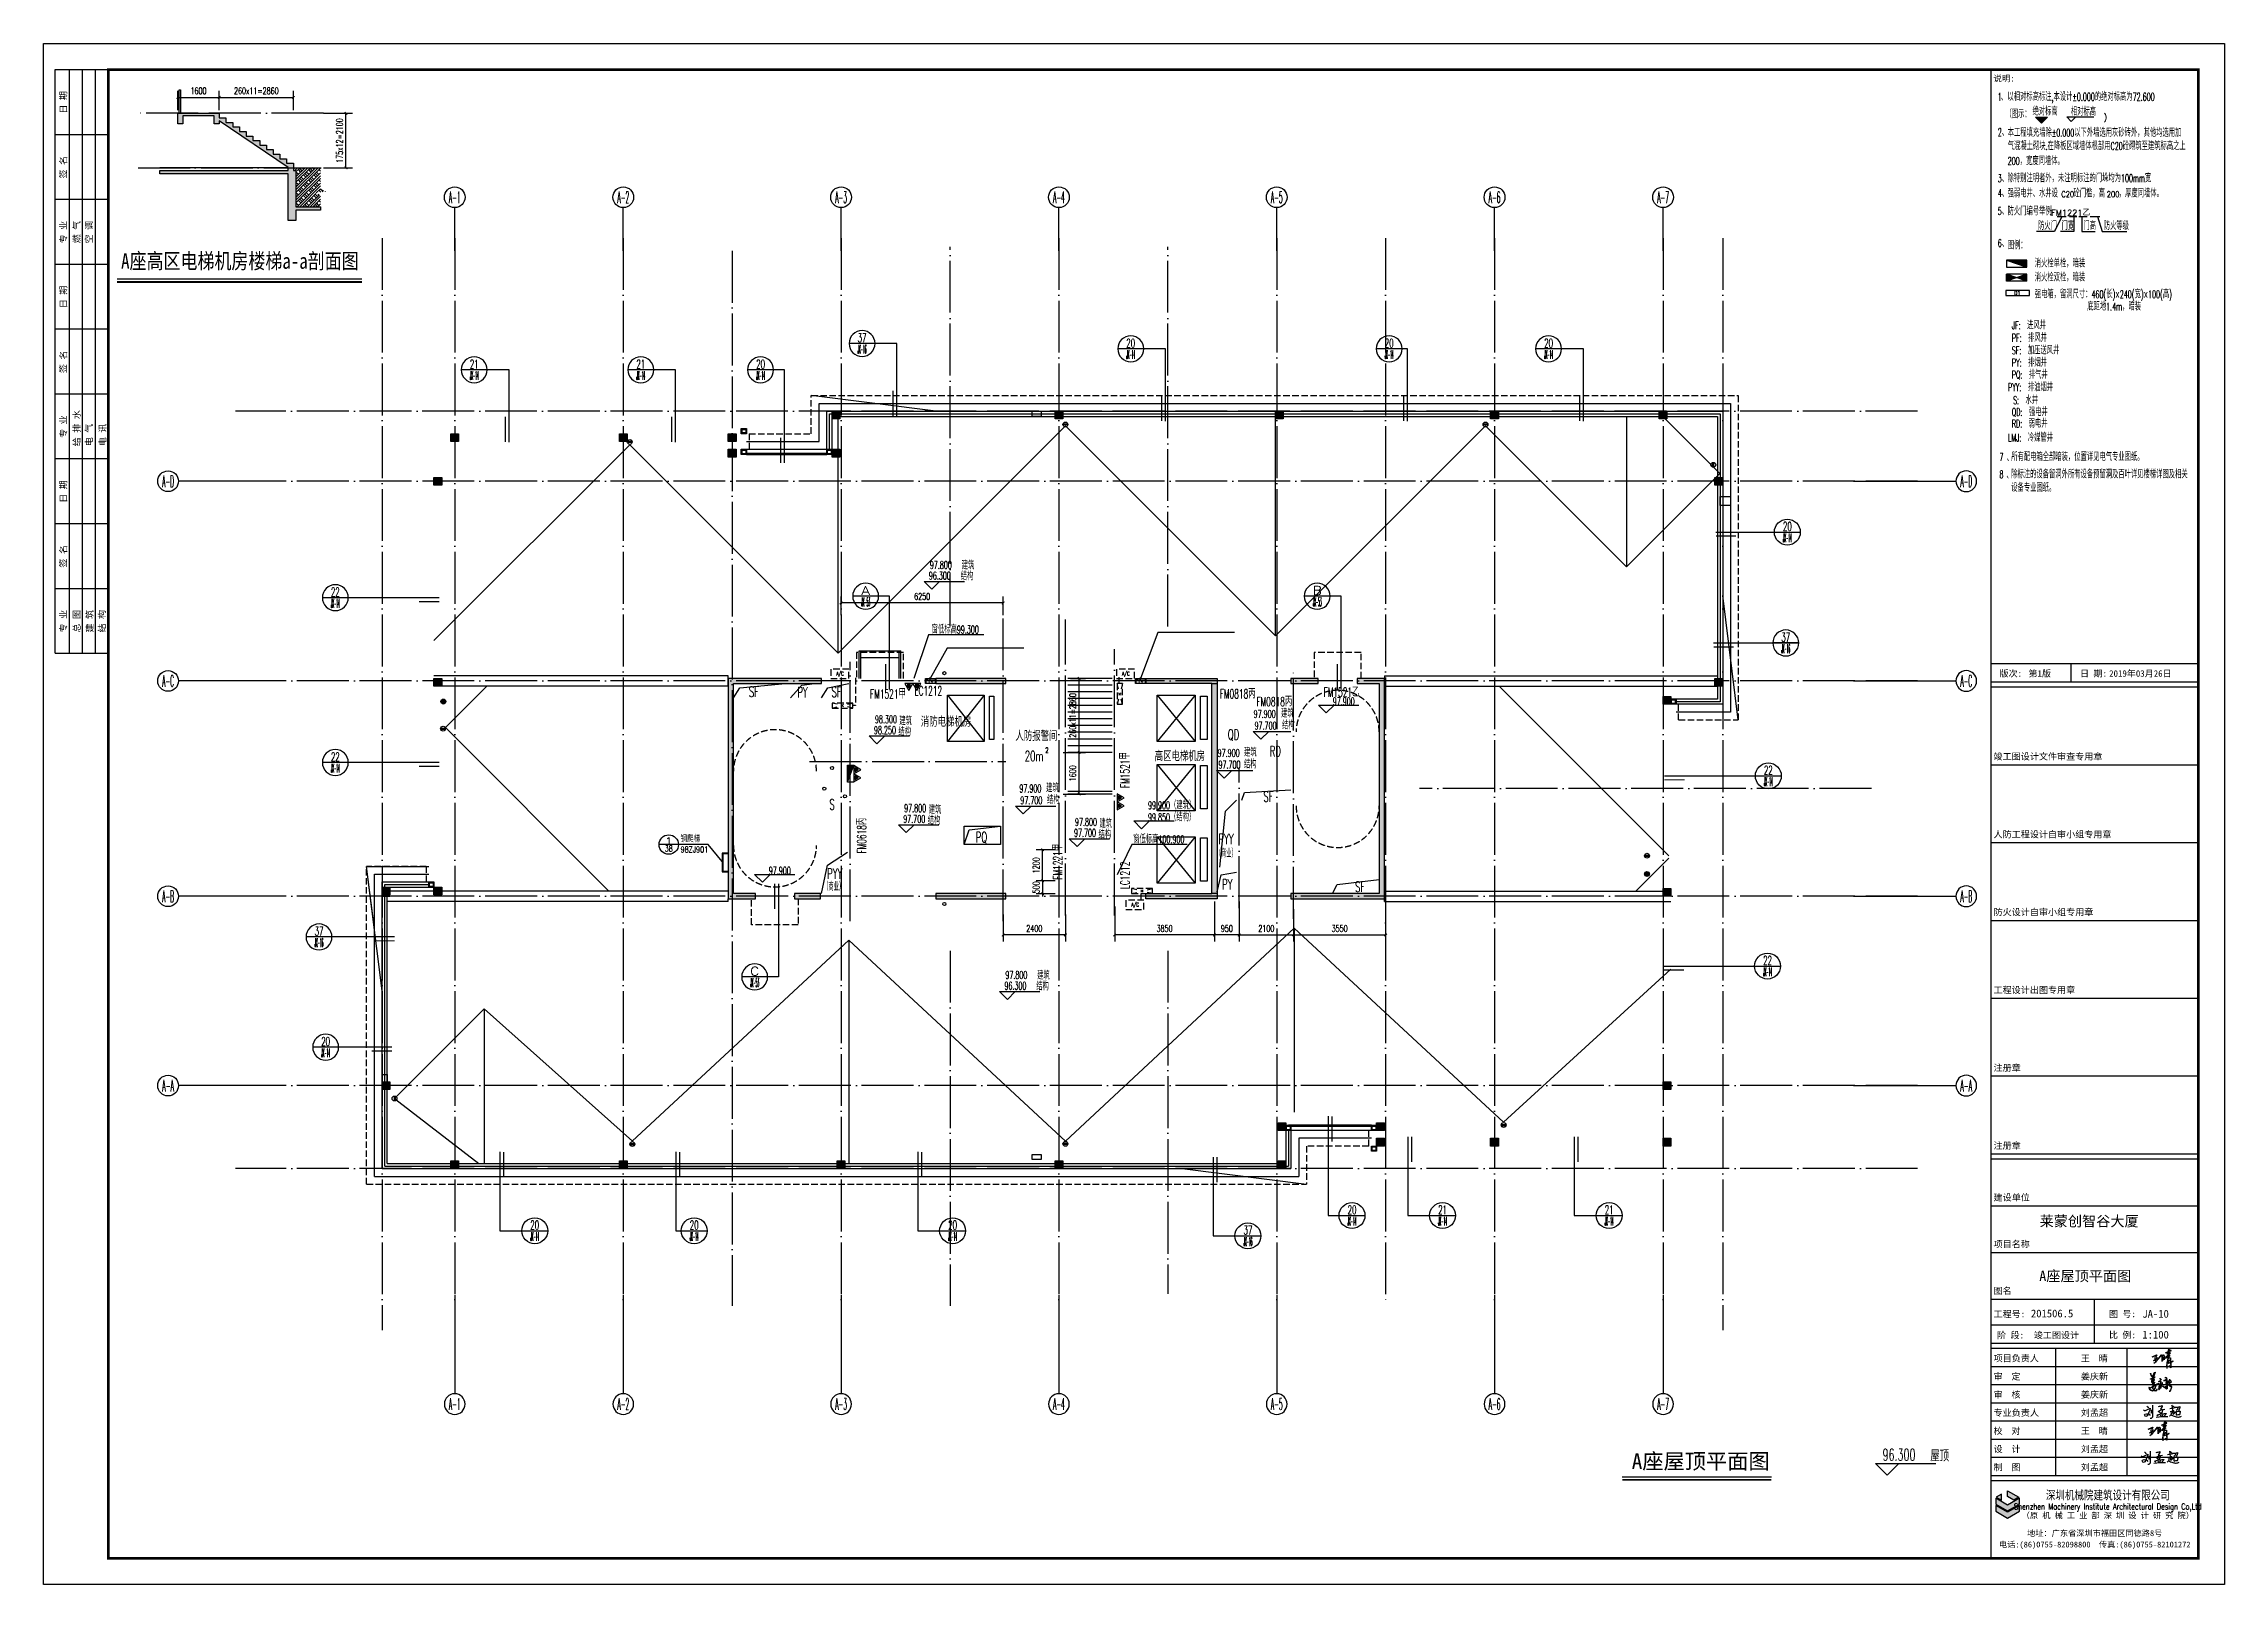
# Model space of a CAD drawing. Extents: x 1980812 to 2578970, y -669191 to 284498.
# Drawn here: x 1980812 to 2064912, y -473720 to -414320 of the extents above; entities that cross this region are included whole.
import ezdxf
from ezdxf.enums import TextEntityAlignment as Align

# ---------------------------------------------------------------- set-up
doc = ezdxf.new("R2010")
doc.units = 0
doc.header["$LTSCALE"] = 1000
doc.header["$MEASUREMENT"] = 0
for name, pattern in [('CONTINOUS', [0]), ('DASH', [0.35, 0.25, -0.1]), ('DOTE', [2.42, 2, -0.2, 0.02, -0.2])]:
    doc.linetypes.add(name, pattern=pattern)
for name, color, linetype in [('&公共文字', 7, 'Continuous'), ('0-电子签名', 7, 'Continuous'), ('0-立面(轮廓)', 63, 'CONTINOUS'), ('A-ANNO-TEXT', 131, 'Continuous'), ('ACS_COM', 7, 'Continuous'), ('AXIS', 3, 'Continuous'), ('AXIS_TEXT', 7, 'Continuous'), ('COLU', 6, 'Continuous'), ('COLU_HATCH', 251, 'Continuous'), ('CURTWALL', 2, 'Continuous'), ('DIM_ELEV', 3, 'Continuous'), ('DIM_IDEN', 3, 'Continuous'), ('DIM_SYMB', 3, 'Continuous'), ('dote', 1, 'DOTE'), ('DQ-L', 2, 'Continuous'), ('DQ2', 2, 'Continuous'), ('EQUIP_地漏', 255, 'Continuous'), ('EQUIP_消火栓', 255, 'Continuous'), ('EQUIP_设备', 102, 'Continuous'), ('EQUIP_雨水斗', 255, 'Continuous'), ('GPSKC', 3, 'Continuous'), ('KT', 11, 'DASH'), ('PUB_DIM', 3, 'Continuous'), ('PUB_TEXT', 7, 'Continuous'), ('S_面层', 41, 'Continuous'), ('SPACE_HATCH', 8, 'Continuous'), ('STAIR', 2, 'Continuous'), ('TK', 1, 'Continuous'), ('VALVE_喷淋', 255, 'Continuous'), ('VPIPE-废水', 30, 'Continuous'), ('VPIPE-污水', 50, 'Continuous'), ('VPIPE-消防', 20, 'Continuous'), ('VPIPE-雨水', 140, 'Continuous'), ('WALL', 4, 'Continuous'), ('WINDOW', 2, 'Continuous'), ('公共文字', 7, 'Continuous'), ('屋顶柱', 5, 'Continuous'), ('房间名称', 7, 'Continuous'), ('排水', 140, 'Continuous'), ('水1', 6, 'Continuous'), ('百叶', 3, 'Continuous'), ('看线', 66, 'Continuous'), ('空线', 3, 'Continuous'), ('节点', 3, 'Continuous'), ('详细尺寸', 11, 'Continuous'), ('详细标注', 231, 'Continuous'), ('门窗编号', 56, 'Continuous')]:
    doc.layers.add(name, color=color, linetype=linetype)
doc.layers.add('kon', color=40, linetype='Continuous', lineweight=5)
doc.layers.add('暖通-空调-设备', color=150, linetype='Continuous', lineweight=35)
doc.styles.add('-WHFSROMANS', font='ROMANS.shx', dxfattribs={"width": 0.6, "bigfont": 'WHFS.shx'})
doc.styles.add('_HZTXT', font='TXT', dxfattribs={"width": 0.7, "bigfont": 'HZTXT'})
doc.styles.add('_HZTXTW', font='txtw.shx', dxfattribs={"width": 0.7, "bigfont": 'hztxtw.shx'})
doc.styles.add('_ROMANC', font='ROMANC', dxfattribs={"width": 0.6})
doc.styles.add('_TCH_AXIS', font='COMPLEX', dxfattribs={"bigfont": 'GBCBIG'})
doc.styles.add('_TCH_DIM', font='SIMPLEX', dxfattribs={"bigfont": 'GBCBIG'})
doc.styles.add('_TCH_DIM_T3', font='SIMPLEX', dxfattribs={"width": 0.705882, "bigfont": 'GBCBIG'})
doc.styles.add('_TCH_LABEL', font='COMPLEX', dxfattribs={"bigfont": 'GBCBIG'})
doc.styles.add('COMP', font='COMPLEX.shx', dxfattribs={"bigfont": 'hztxt'})
doc.styles.add('COMPLEX', font='COMPLEX')
doc.styles.add('D8', font='txtw.shx', dxfattribs={"width": 0.7, "bigfont": 'hztxtw.shx'})
doc.styles.add('DIM_FONT', font='SIMPLEX', dxfattribs={"width": 0.7, "bigfont": 'GBCBIG'})
doc.styles.add('HEITI', font='simplex.shx', dxfattribs={"width": 0.6, "bigfont": 'hztxt.shx'})
doc.styles.add('HZTXTW', font='txtw.shx', dxfattribs={"width": 0.6, "bigfont": 'hztxtw.shx'})
doc.styles.add('SONGTI', font='NSimSun.ttf', dxfattribs={"width": 1.1})
doc.dimstyles.new('_TCH_ARCH&&100', dxfattribs={"dimtxt": 255, "dimasz": 100, "dimexe": 250, "dimexo": 300, "dimgap": 122.5, "dimtad": 1, "dimdec": 0, "dimzin": 0, "dimdsep": 46, "dimtxsty": '_TCH_DIM_T3', "dimblk": 'ARCHTICK', "dimcen": 0.09, "dimclrt": 7, "dimazin": 2, "dimtfac": 1, "dimtdec": 0, "dimtix": 1, "dimtmove": 2, "dimatfit": 3, "dimfxl": 1, "dimtolj": 1, "dimtzin": 0, "dimarcsym": 0})

msp = doc.modelspace()

# ---------------------------------------------------------------- texts
at = {"layer": 'A-ANNO-TEXT', "style": 'SONGTI', "width": 0.8}
msp.add_text('A座高区电梯机房楼梯a-a剖面图', height=600, rotation=359.999429, dxfattribs=at).set_placement((1988381.7, -422698.6), align=Align.MIDDLE_CENTER)
at = {"layer": 'A-ANNO-TEXT', "style": 'SONGTI'}
msp.add_text('A座屋顶平面图', height=600, rotation=359.999429, dxfattribs=at).set_placement((2044716.2, -468971.9), align=Align.MIDDLE_CENTER)
at = {"layer": 'DIM_ELEV', "color": 7, "style": 'HZTXTW', "width": 0.6}
for s, height, p in [('96.300', 300, (2014951.2, -434983.1)), ('97.800', 300, (2014987.9, -434567.1)), ('结构', 300, (2016179, -435004.4, 0)), ('建筑', 300, (2016215.7, -434588.4, 0)), ('97.900', 300, (2030526.4, -439831.8)), ('98.250', 300, (2012833, -440937.4)), ('98.300', 300, (2012869.6, -440521.4)), ('结构', 300, (2013776.3, -441004.7, 0)), ('建筑', 300, (2013812.9, -440588.7, 0)), ('97.900', 300, (2027475.8, -440311.8)), ('97.700', 300, (2027510.6, -440767.3)), ('建筑', 300, (2028534.8, -440298.1, 0)), ('结构', 300, (2028569.6, -440753.6, 0)), ('97.900', 300, (2026086.2, -441814.2)), ('建筑', 300, (2027103.8, -441800.5, 0)), ('97.700', 300, (2026121, -442269.7)), ('结构', 300, (2027100.5, -442256, 0)), ('97.900', 300, (2018442.4, -443187.1)), ('建筑', 300, (2019472.7, -443173.4, 0)), ('97.800', 300, (2013999.9, -443944.6)), ('建筑', 300, (2014943.2, -444011.9, 0)), ('97.700', 300, (2018477.2, -443642.6)), ('结构', 300, (2019507.5, -443628.9, 0)), ('99.900（建筑）', 300, (2023404.1, -443838.4)), ('99.850（结构）', 300, (2023404.1, -444295.7)), ('97.700', 300, (2013963.2, -444360.6)), ('结构', 300, (2014906.5, -444427.9, 0)), ('97.700', 300, (2020550.1, -444897.4)), ('97.800', 300, (2020586.8, -444481.4)), ('结构', 300, (2021493.4, -444964.7, 0)), ('建筑', 300, (2021530.1, -444548.7, 0)), ('97.900', 300, (2008778.8, -446358.2, 1858.5)), ('96.300', 300, (2017864.7, -450793.1)), ('97.800', 300, (2017901.4, -450377.1)), ('结构', 300, (2019092.5, -450814.3, 0)), ('建筑', 300, (2019129.2, -450398.3, 0)), ('96.300', 450, (2051727.9, -468949.7)), ('屋顶', 450, (2053569.6, -468981.6, 0))]:
    msp.add_text(s, height=height, dxfattribs=at).set_placement(p)
for s, p in [('窗低标高99.300', (2015969, -436908)), ('窗低标高100.900', (2023819.3, -444993.5))]:
    msp.add_text(s, height=300, dxfattribs=at).set_placement(p, align=Align.MIDDLE_CENTER)
at = {"layer": 'TK', "style": 'SONGTI'}
for s, p in [('版次:', (2056240.3, -438728.6)), ('日 期:', (2059344.2, -438728.6)), ('竣工图设计文件审查专用章', (2056009.9, -441928.6)), ('人防工程设计自审小组专用章', (2056009.9, -444928.6)), ('防火设计自审小组专用章', (2056009.9, -447928.6)), ('工程设计出图专用章', (2056009.9, -450928.6)), ('注册章', (2056009.9, -453928.6)), ('注册章', (2056009.9, -456928.6)), ('建设单位', (2056009.9, -458928.6)), ('项目名称', (2056009.9, -460728.6)), ('图名', (2056009.9, -462528.6)), ('工程号:', (2056009.9, -463426.1)), ('比 例:', (2060461.2, -464228.6)), ('项目负责人', (2056009.9, -465128.6)), ('审  定', (2056009.9, -465828.6)), ('审  核', (2056009.9, -466528.6)), ('专业负责人', (2056009.9, -467228.6)), ('校  对', (2056009.9, -467928.6)), ('设  计', (2056009.9, -468628.6)), ('制  图', (2056009.9, -469328.6))]:
    msp.add_text(s, height=250, dxfattribs=at).set_placement(p)
at = {"layer": 'TK', "color": 4, "style": 'SONGTI'}
for s, height, p in [('第1版', 250, (2057356.3, -438728.6)), ('2019年03月26日', 250, (2060469.2, -438728.6)), ('莱蒙创智谷大厦', 400, (2057787.7, -459917.4)), ('A座屋顶平面图', 400, (2057772.9, -462029.1)), ('201506.5', 300, (2057452.4, -463426.1)), ('JA-10', 300, (2061749.9, -463439.6)), ('1:100', 300, (2061749.9, -464242.6)), ('王  晴', 250, (2059376.4, -465128.6)), ('姜庆新', 250, (2059376.4, -465828.6)), ('姜庆新', 250, (2059376.4, -466528.6)), ('刘孟超', 250, (2059376.4, -467228.6)), ('刘孟超', 250, (2059376.4, -468628.6)), ('王  晴', 250, (2059376.4, -467928.6)), ('刘孟超', 250, (2059376.4, -469328.6))]:
    msp.add_text(s, height=height, dxfattribs=at).set_placement(p)
at = {"layer": 'TK', "style": 'SONGTI'}
for s, p in [('图 号:', (2060978.4, -463294.8)), ('阶 段:', (2056665.3, -464113.6))]:
    msp.add_text(s, height=250, dxfattribs=at).set_placement(p, align=Align.MIDDLE_CENTER)
at = {"layer": 'TK', "color": 4, "style": 'SONGTI'}
msp.add_text('竣工图设计', height=250, dxfattribs=at).set_placement((2058436.3, -464113.6), align=Align.MIDDLE_CENTER)
at = {"layer": 'TK'}
for s, height, style, p in [('深圳机械院建筑设计有限公司', 350, 'HEITI', (2060417, -470482.2)), ('（原 机 械 工 业 部 深 圳 设 计 研 究 院）', 228, 'SONGTI', (2060417, -471177.3)), ('地址：广东省深圳市福田区同德路8号', 225.625, 'SONGTI', (2059912.3, -471860)), ('电话:(86)0755-82098800  传真:(86)0755-82101272', 225.625, 'SONGTI', (2059912.3, -472296.1))]:
    msp.add_text(s, height=height, dxfattribs=dict(at, style=style)).set_placement(p, align=Align.CENTER)
at = {"layer": 'TK', "style": 'HEITI', "width": 0.7}
msp.add_text('Shenzhen Machinery Institute Architectural Design Co,Ltd', height=229, dxfattribs=at).set_placement((2060417, -470836.3), align=Align.CENTER)
at = {"layer": '房间名称', "style": 'HZTXTW', "width": 0.6}
for s, height, p in [('SF', 400, (2008203.4, -439304.3)), ('PY', 400, (2010077.3, -439324)), ('SF', 400, (2011392.5, -439311.2)), ('消防电梯机房', 400, (2015612.5, -440458.1)), ('人防报警间', 400, (2019100.7, -441004.2)), ('2 ', 200, (2019552.7, -441562)), ('QD', 400, (2026701.3, -440959.2)), ('RD', 400, (2028313.8, -441598.9)), ('20m', 400, (2019009.7, -441786.6)), ('高区电梯机房', 400, (2024631.6, -441784.3)), ('SF', 400, (2028047.6, -443346.5)), ('S', 400, (2011220.6, -443653.2)), ('PQ', 400, (2016978.9, -444914)), ('PYY', 400, (2026412.5, -444986.6)), ('PYY', 400, (2011323.6, -446322.4)), ('PY', 400, (2026458.9, -446733.1)), ('SF', 400, (2031585.3, -446825.9))]:
    msp.add_text(s, height=height, rotation=0.000571, dxfattribs=at).set_placement(p, align=Align.MIDDLE_CENTER)
at = {"layer": '房间名称', "style": 'HZTXTW', "width": 0.5}
for p in [(2026417.5, -445543), (2011281.5, -446824)]:
    msp.add_text('（商业）', height=300, dxfattribs=at).set_placement(p, align=Align.MIDDLE_CENTER)
at = {"layer": '门窗编号', "style": 'HZTXTW', "width": 0.6}
for s, p in [('FM1521甲 ', (2013445, -439392.5)), ('LC1212', (2014932.1, -439271.5)), ('FM0818丙 ', (2026932.6, -439386.5)), ('FM0818丙 ', (2028347, -439686.6)), ('FM1521乙 ', (2030936.7, -439322))]:
    msp.add_text(s, height=350, dxfattribs=at).set_placement(p, align=Align.MIDDLE_CENTER)
for s, p in [('FM1521甲 ', (2022512.4, -442258.2, 400)), ('FM0618丙 ', (2012359.9, -444783.3)), ('FM1221甲 ', (2019922.1, -445791.3)), ('LC1212', (2022512.4, -446385.1, 400))]:
    msp.add_text(s, height=350, rotation=90, dxfattribs=at).set_placement(p, align=Align.MIDDLE_CENTER)

# ---------------------------------------------------------------- blocks, each defined once
blk = doc.blocks.new('会签栏0821')
at = {"layer": 'TK'}
for p, q in [((115148889, 23475903), (115148889, 23483403)), ((115148889, 23483403), (115150939, 23483403)), ((115149439, 23475903), (115149439, 23483403)), ((115149939, 23475903), (115149939, 23483403)), ((115150439, 23475903), (115150439, 23483403)), ((115150939, 23475903), (115150939, 23483403)), ((115148889, 23480903), (115150939, 23480903)), ((115148889, 23478403), (115150939, 23478403)), ((115148889, 23468403), (115148889, 23475903)), ((115148889, 23475903), (115150939, 23475903)), ((115149439, 23468403), (115149439, 23475903)), ((115149939, 23468403), (115149939, 23475903)), ((115150439, 23468403), (115150439, 23475903)), ((115150939, 23468403), (115150939, 23475903)), ((115148889, 23473403), (115150939, 23473403)), ((115148889, 23470903), (115150939, 23470903)), ((115148889, 23460903), (115148889, 23468403)), ((115148889, 23468403), (115150939, 23468403)), ((115149439, 23460903), (115149439, 23468403)), ((115149939, 23460903), (115149939, 23468403)), ((115150439, 23460903), (115150439, 23468403)), ((115150939, 23460903), (115150939, 23468403)), ((115148889, 23465903), (115150939, 23465903)), ((115148889, 23463403), (115150939, 23463403)), ((115148889, 23460903), (115150939, 23460903))]:
    blk.add_line(p, q, dxfattribs=at)
at = {"layer": 'TK', "style": 'SONGTI'}
for s, p in [('日 期', (115149324, 23481702)), ('签 名', (115149324, 23479202)), ('专 业', (115149324, 23476702)), ('燃 气', (115149842, 23476702)), ('空 调', (115150316, 23476702)), ('日 期', (115149324, 23474202)), ('签 名', (115149324, 23471702)), ('专 业', (115149324, 23469202)), ('给 排 水', (115149842, 23468880)), ('电 气', (115150316, 23468880)), ('电 讯', (115150842, 23468880)), ('日 期', (115149324, 23466702)), ('签 名', (115149324, 23464202)), ('专 业', (115149324, 23461702)), ('总 图', (115149842, 23461702)), ('建 筑', (115150342, 23461702)), ('结 构', (115150816, 23461702))]:
    blk.add_text(s, height=250, rotation=90, dxfattribs=at).set_placement(p)
blk = doc.blocks.new('_ArchTick')
at = {"color": 0, "linetype": 'ByBlock', "const_width": 0.4}
blk.add_lwpolyline([(-0.5, -0.5), (0.5, 0.5)], dxfattribs=at)
blk = doc.blocks.new('*D86')
at = {"layer": 'Defpoints', "color": 0, "transparency": 16777216}
for p in [(2025967, -447091), (2026917, -447091), (2025967, -448684)]:
    blk.add_point(p, dxfattribs=at)
at = {"layer": '详细标注', "color": 0, "lineweight": -2, "transparency": 16777216}
for p, q in [((2025967, -447391), (2025967, -448934)), ((2026917, -447391), (2026917, -448934)), ((2026917, -448684), (2025967, -448684))]:
    blk.add_line(p, q, dxfattribs=at)
at = {"layer": '详细标注', "color": 0, "lineweight": -2, "transparency": 16777216, "xscale": 100, "yscale": 100, "zscale": 100}
for p, rotation in [((2025967, -448684), 179.9999999866176), ((2026917, -448684), 359.9999999866177)]:
    blk.add_blockref('_ArchTick', p, dxfattribs=dict(at, rotation=rotation))
at = {"layer": '详细标注', "color": 7, "transparency": 16777216, "insert": (2026442, -448434), "char_height": 255, "attachment_point": 5, "rotation": 360, "style": '_TCH_DIM_T3'}
blk.add_mtext('\\A1;950', dxfattribs=at)
blk = doc.blocks.new('*D87')
at = {"layer": 'Defpoints', "color": 0, "transparency": 16777216}
for p in [(2029017, -447391), (2032567, -447391), (2032567, -448684)]:
    blk.add_point(p, dxfattribs=at)
at = {"layer": '详细标注', "color": 0, "lineweight": -2, "transparency": 16777216}
for p, q in [((2029017, -447691), (2029017, -448934)), ((2032567, -447691), (2032567, -448934)), ((2029017, -448684), (2032567, -448684))]:
    blk.add_line(p, q, dxfattribs=at)
at = {"layer": '详细标注', "color": 0, "lineweight": -2, "transparency": 16777216, "xscale": 100, "yscale": 100, "zscale": 100, "rotation": 180}
blk.add_blockref('_ArchTick', (2029017, -448684), dxfattribs=at)
at = {"layer": '详细标注', "color": 0, "lineweight": -2, "transparency": 16777216, "xscale": 100, "yscale": 100, "zscale": 100}
blk.add_blockref('_ArchTick', (2032567, -448684), dxfattribs=at)
at = {"layer": '详细标注', "color": 7, "transparency": 16777216, "insert": (2030792, -448434), "char_height": 255, "attachment_point": 5, "style": '_TCH_DIM_T3'}
blk.add_mtext('\\A1;3550', dxfattribs=at)
blk = doc.blocks.new('*D88')
at = {"layer": 'Defpoints', "color": 0, "transparency": 16777216}
for p in [(2022117, -447291), (2025967, -447291), (2022117, -448684)]:
    blk.add_point(p, dxfattribs=at)
at = {"layer": '详细标注', "color": 0, "lineweight": -2, "transparency": 16777216}
for p, q in [((2022117, -447591), (2022117, -448934)), ((2025967, -447591), (2025967, -448934)), ((2025967, -448684), (2022117, -448684))]:
    blk.add_line(p, q, dxfattribs=at)
at = {"layer": '详细标注', "color": 0, "lineweight": -2, "transparency": 16777216, "xscale": 100, "yscale": 100, "zscale": 100}
for p, rotation in [((2022117, -448684), 180.000000005958), ((2025967, -448684), 5.958034066111395e-09)]:
    blk.add_blockref('_ArchTick', p, dxfattribs=dict(at, rotation=rotation))
at = {"layer": '详细标注', "color": 7, "transparency": 16777216, "insert": (2024042, -448434), "char_height": 255, "attachment_point": 5, "rotation": 0, "style": '_TCH_DIM_T3'}
blk.add_mtext('\\A1;3850', dxfattribs=at)
blk = doc.blocks.new('屋顶平mian')
at = {"layer": 'CURTWALL'}
for points in [[(11050, 2030), (11250, 2030), (11250, 1830), (11050, 1830)], [(11080, 2000), (11220, 2000), (11220, 1860), (11080, 1860)], [(11050, 1230), (11250, 1230), (11250, 1030), (11050, 1030)], [(11080, 1200), (11220, 1200), (11220, 1060), (11080, 1060)], [(32050, -24830), (32250, -24830), (32250, -25030), (32050, -25030)], [(32080, -24860), (32220, -24860), (32220, -25000), (32080, -25000)], [(35350, -24830), (35550, -24830), (35550, -25030), (35350, -25030)], [(35380, -24860), (35520, -24860), (35520, -25000), (35380, -25000)], [(35350, -25630), (35550, -25630), (35550, -25830), (35350, -25830)], [(35380, -25660), (35520, -25660), (35520, -25800), (35380, -25800)]]:
    blk.add_lwpolyline(points, close=True, dxfattribs=at)
at = {"layer": '百叶'}
for p, q in [((14050, 1530), (14050, 3000)), ((14050, 3000), (49200, 3000)), ((49200, 3000), (49200, -8900)), ((11250, 1530), (14050, 1530)), ((49200, -8900), (47100, -8900)), ((-3100, -26800), (-3100, -15150)), ((-3100, -15150), (-1000, -15150)), ((-2800, -26500), (-2800, -15450)), ((-2800, -15450), (-1000, -15450)), ((-2700, -26400), (-2700, -15550)), ((-2700, -15550), (-1000, -15550)), ((-2600, -26300), (-2600, -15650)), ((-2600, -15650), (-800, -15650)), ((32050, -25030), (32050, -26300)), ((32150, -25030), (32150, -26400)), ((32250, -25030), (32250, -26500)), ((32550, -25330), (32550, -26800)), ((-3100, -26800), (32550, -26800)), ((-2800, -26500), (32250, -26500)), ((-2700, -26400), (32150, -26400)), ((-2600, -26300), (32050, -26300))]:
    blk.add_line(p, q, dxfattribs=at)
for points in [[(14350, 1230), (14350, 2700), (48900, 2700), (48900, -8600), (46900, -8600)], [(14450, 1230), (14450, 2600), (48800, 2600), (48800, -8500), (47100, -8500)], [(14550, 1230), (14550, 2500), (48700, 2500), (48700, -8400), (46900, -8400)]]:
    blk.add_lwpolyline(points, dxfattribs=at)
for points in [[(14350, 1230), (14550, 1230), (14550, 1030), (14350, 1030)], [(14380, 1200), (14520, 1200), (14520, 1060), (14380, 1060)], [(46900, -8400), (47100, -8400), (47100, -8600), (46900, -8600)], [(46930, -8430), (47070, -8430), (47070, -8570), (46930, -8570)], [(-1000, -15450), (-800, -15450), (-800, -15650), (-1000, -15650)], [(-970, -15480), (-830, -15480), (-830, -15620), (-970, -15620)]]:
    blk.add_lwpolyline(points, close=True, dxfattribs=at)
at = {"layer": '看线', "color": 2, "linetype": 'DASH'}
for p, q in [((13750, 1830), (13750, 3300)), ((13750, 3300), (49500, 3300)), ((49500, 3300), (49500, -9200)), ((11350, 1830), (13750, 1830)), ((11350, 1830), (11350, 1230)), ((47200, -9200), (47200, -8600)), ((47200, -9200), (49500, -9200)), ((-3400, -27100), (-3400, -14850)), ((-1100, -14850), (-3400, -14850)), ((-1100, -14850), (-1100, -15450)), ((35250, -25630), (35250, -25030)), ((32850, -25630), (32850, -27100)), ((35250, -25630), (32850, -25630)), ((-3400, -27100), (32850, -27100))]:
    blk.add_line(p, q, dxfattribs=at)
at = {"layer": '空线'}
for p, q in [((11250, 1230), (14350, 1230)), ((11250, 1080), (14350, 1080)), ((11250, 1030), (14350, 1030)), ((35350, -24830), (32150, -24830)), ((35350, -24880), (32250, -24880)), ((35350, -25030), (32250, -25030)), ((35350, -25330), (32550, -25330))]:
    blk.add_line(p, q, dxfattribs=at)
blk = doc.blocks.new('_index')
blk.add_line((-0.5, 0), (0.5, 0))
blk.add_circle((0, 0), 0.5)
at = {"style": 'COMP'}
for tag, width, p, p2 in [('1', 2.333333, (-0.17, 0.05), (0.17, 0.05)), ('-', 1.166667, (-0.17, -0.39), (0.17, -0.39))]:
    blk.add_attdef(tag, text='', height=0.34, dxfattribs=dict(at, width=width)).set_placement(p, p2, align=Align.FIT)
blk = doc.blocks.new('A$C633B0154')
at = {"layer": 'COLU_HATCH'}
h = blk.add_hatch(color=256, dxfattribs=at)
h.dxf.hatch_style = 1
h.paths.add_polyline_path([(850, -8300), (850, -8100), (200, -8100), (200, -8100), (0, -8100), (0, 0), (200, 0), (200, 0), (3400, 0), (3400, 200), (-200, 200), (-200, -8300)])
h.paths.add_polyline_path([(2350, -8100), (2350, -8300), (3350, -8300), (3350, -8100)])
h = blk.add_hatch(color=256, dxfattribs=at)
h.dxf.hatch_style = 1
h.paths.add_polyline_path([(7800, 200), (7800, 0), (10500, 0), (10500, 200)])
h = blk.add_hatch(color=256, dxfattribs=at)
h.dxf.hatch_style = 1
h.paths.add_polyline_path([(15900, 200), (18650, 200), (18650, -8300), (15900, -8300), (15900, -8100), (18450, -8100), (18450, 0), (15900, 0)])
h = blk.add_hatch(color=256, dxfattribs=at)
h.dxf.hatch_style = 1
h.paths.add_polyline_path([(22550, 0), (22550, 200), (21500, 200), (21500, 0)])
h.paths.add_polyline_path([(24050, 200), (24050, 0), (24700, 0), (24700, 0), (24900, 0), (24900, -8100), (24700, -8100), (24700, -8100), (21500, -8100), (21500, -8300), (25100, -8300), (25100, 200)])
h = blk.add_hatch(color=256, dxfattribs=at)
h.dxf.hatch_style = 1
h.paths.add_polyline_path([(7800, -8100), (7800, -8300), (10500, -8300), (10500, -8100)])
at = {"layer": 'COLU'}
for points in [[(850, -8100), (200, -8100), (200, -8100), (0, -8100), (0, 0), (200, 0), (200, 0), (3400, 0), (3400, 200), (-200, 200), (-200, -8300), (850, -8300), (850, -8100)], [(22550, 200), (21500, 200), (21500, 0), (22550, 0), (22550, 200)], [(24050, 0), (24700, 0), (24700, 0), (24900, 0), (24900, -8100), (24700, -8100), (24700, -8100), (21500, -8100), (21500, -8300), (25100, -8300), (25100, 200), (24050, 200), (24050, 0)], [(2350, -8300), (3350, -8300), (3350, -8100), (2350, -8100), (2350, -8300)]]:
    blk.add_lwpolyline(points, dxfattribs=at)
for points in [[(7800, 200), (7800, 0), (10500, 0), (10500, 200)], [(7800, 200), (7800, 0), (10500, 0), (10500, 200)], [(15900, 200), (18650, 200), (18650, -8300), (15900, -8300), (15900, -8100), (18450, -8100), (18450, 0), (15900, 0)], [(15900, 200), (18650, 200), (18650, -8300), (15900, -8300), (15900, -8100), (18450, -8100), (18450, 0), (15900, 0)], [(18650, 0), (18650, -8100), (18450, -8100), (18450, 0)], [(18650, 0), (18650, -8100), (18450, -8100), (18450, 0)], [(7800, -8100), (7800, -8300), (10500, -8300), (10500, -8100)], [(7800, -8100), (7800, -8300), (10500, -8300), (10500, -8100)]]:
    blk.add_lwpolyline(points, close=True, dxfattribs=at)
blk = doc.blocks.new('*D82')
at = {"layer": 'Defpoints', "color": 0, "transparency": 16777216}
for p in [(2019335, -447098), (2020117, -446598), (2020117, -447098)]:
    blk.add_point(p, dxfattribs=at)
at = {"layer": '详细标注', "color": 0, "lineweight": -2, "transparency": 16777216}
for p, q in [((2019335, -446598), (2019335, -446498)), ((2019817, -446598), (2019085, -446598)), ((2019817, -447098), (2019085, -447098)), ((2019335, -446598), (2019335, -447098)), ((2019335, -447098), (2019335, -447198))]:
    blk.add_line(p, q, dxfattribs=at)
at = {"layer": '详细标注', "color": 0, "lineweight": -2, "transparency": 16777216, "xscale": 100, "yscale": 100, "zscale": 100}
for p, rotation in [((2019335, -446598), 270), ((2019335, -447098), 90)]:
    blk.add_blockref('_ArchTick', p, dxfattribs=dict(at, rotation=rotation))
at = {"layer": '详细标注', "color": 7, "transparency": 16777216, "insert": (2019085, -446848), "char_height": 255, "attachment_point": 5, "rotation": 90, "style": '_TCH_DIM_T3'}
blk.add_mtext('\\A1;500', dxfattribs=at)
blk = doc.blocks.new('*D83')
at = {"layer": 'Defpoints', "color": 0, "transparency": 16777216}
for p in [(2019335, -445398), (2020117, -445398), (2020117, -446598)]:
    blk.add_point(p, dxfattribs=at)
at = {"layer": '详细标注', "color": 0, "lineweight": -2, "transparency": 16777216}
for p, q in [((2019817, -445398), (2019085, -445398)), ((2019335, -446598), (2019335, -445398)), ((2019817, -446598), (2019085, -446598))]:
    blk.add_line(p, q, dxfattribs=at)
at = {"layer": '详细标注', "color": 0, "lineweight": -2, "transparency": 16777216, "xscale": 100, "yscale": 100, "zscale": 100}
for p, rotation in [((2019335, -445398), 90), ((2019335, -446598), 270)]:
    blk.add_blockref('_ArchTick', p, dxfattribs=dict(at, rotation=rotation))
at = {"layer": '详细标注', "color": 7, "transparency": 16777216, "insert": (2019085, -445998), "char_height": 255, "attachment_point": 5, "rotation": 90, "style": '_TCH_DIM_T3'}
blk.add_mtext('\\A1;1200', dxfattribs=at)
blk = doc.blocks.new('*D84')
at = {"layer": 'Defpoints', "color": 0, "transparency": 16777216}
for p in [(2026917, -447391), (2029017, -447391), (2029017, -448684)]:
    blk.add_point(p, dxfattribs=at)
at = {"layer": '详细标注', "color": 0, "lineweight": -2, "transparency": 16777216}
for p, q in [((2026917, -447691), (2026917, -448934)), ((2029017, -447691), (2029017, -448934)), ((2026917, -448684), (2029017, -448684))]:
    blk.add_line(p, q, dxfattribs=at)
at = {"layer": '详细标注', "color": 0, "lineweight": -2, "transparency": 16777216, "xscale": 100, "yscale": 100, "zscale": 100, "rotation": 180}
blk.add_blockref('_ArchTick', (2026917, -448684), dxfattribs=at)
at = {"layer": '详细标注', "color": 0, "lineweight": -2, "transparency": 16777216, "xscale": 100, "yscale": 100, "zscale": 100}
blk.add_blockref('_ArchTick', (2029017, -448684), dxfattribs=at)
at = {"layer": '详细标注', "color": 7, "transparency": 16777216, "insert": (2027967, -448434), "char_height": 255, "attachment_point": 5, "style": '_TCH_DIM_T3'}
blk.add_mtext('\\A1;2100', dxfattribs=at)
blk = doc.blocks.new('*D89')
at = {"layer": 'Defpoints', "color": 0, "transparency": 16777216}
for p in [(2011567, -435883), (2011567, -436653), (2017817, -436653)]:
    blk.add_point(p, dxfattribs=at)
at = {"layer": '详细标注', "color": 0, "lineweight": -2, "transparency": 16777216}
for p, q in [((2011567, -436353), (2011567, -435633)), ((2017817, -436353), (2017817, -435633)), ((2017817, -435883), (2011567, -435883))]:
    blk.add_line(p, q, dxfattribs=at)
at = {"layer": '详细标注', "color": 0, "lineweight": -2, "transparency": 16777216, "xscale": 100, "yscale": 100, "zscale": 100}
for p, rotation in [((2011567, -435883), 180.0000000047379), ((2017817, -435883), 4.737890080264151e-09)]:
    blk.add_blockref('_ArchTick', p, dxfattribs=dict(at, rotation=rotation))
at = {"layer": '详细标注', "color": 7, "transparency": 16777216, "insert": (2014692, -435633), "char_height": 255, "attachment_point": 5, "rotation": 0, "style": '_TCH_DIM_T3'}
blk.add_mtext('\\A1;6250', dxfattribs=at)
blk = doc.blocks.new('A$C2F655D11')
at = {"layer": 'GPSKC', "color": 1, "linetype": 'Continuous'}
for p, q in [((0, 0), (700, 240)), ((0, 240), (700, 0)), ((0, 240), (0, 0)), ((0, 240), (700, 240)), ((700, 240), (700, 0)), ((0, 0), (700, 0))]:
    blk.add_line(p, q, dxfattribs=at)
for points in [[(0, 240), (350, 120), (0, 0)], [(700, 240), (350, 120), (700, 0)]]:
    blk.add_solid(points, dxfattribs=at)
blk = doc.blocks.new('A$C4BB60620')
at = {"rotation": 151.0000000006254}
blk.add_blockref('A$C2F655D11', (729, 210), dxfattribs=at)
blk = doc.blocks.new('AUDIT_I_080527205251-1')
at = {"layer": '水1', "linetype": 'Continuous', "xscale": 2.185937503893495, "yscale": 2.185937503893495, "zscale": 2.185937503893495, "rotation": 29.00000005749169}
blk.add_blockref('A$C4BB60620', (845, 17239), dxfattribs=at)
blk = doc.blocks.new('DQ-EL-D1')
at = {"layer": 'DQ2'}
blk.add_lwpolyline([(-230, -50), (230, -50), (230, 50), (-230, 50)], close=True, dxfattribs=at)
at = {"layer": 'DQ2', "style": 'D8', "width": 0.7}
blk.add_text('D1', height=80, dxfattribs=at).set_placement((-8, 0), align=Align.MIDDLE)
blk = doc.blocks.new('平面说明0825')
at = {"layer": 'PUB_DIM'}
blk.add_hatch(color=256, dxfattribs=at).paths.add_polyline_path([(115946555, 22714662), (115946062, 22715155), (115947048, 22715155)])
at = {"layer": '&公共文字'}
for p, q in [((115945351, 22703408), (115943676, 22703408)), ((115943676, 22703408), (115943676, 22702833)), ((115943676, 22703408), (115945351, 22702833)), ((115945351, 22702833), (115945351, 22703408)), ((115943676, 22702833), (115945351, 22702833))]:
    blk.add_line(p, q, dxfattribs=at)
blk.add_solid([(115943676, 22703408, 0), (115945351, 22703408, 0), (115943676, 22703408, 0), (115945351, 22702833, 0)], dxfattribs=at)
at = {"layer": 'PUB_DIM'}
for p, q in [((115946555, 22714662), (115946062, 22715155)), ((115946062, 22715155), (115947048, 22715155)), ((115946555, 22714662), (115947048, 22715155)), ((115948644, 22715194), (115950861, 22715194)), ((115949013, 22714824), (115948644, 22715194)), ((115949013, 22714824), (115949383, 22715194))]:
    blk.add_line(p, q, dxfattribs=at)
at = {"layer": 'PUB_TEXT'}
blk.add_lwpolyline([(115942407, 22718483), (115942407, 22719083), (115943007, 22719083)], dxfattribs=at)
at = {"layer": '公共文字'}
for p, q in [((115947850, 22707003), (115948599, 22707003)), ((115948873, 22707003), (115949476, 22707003)), ((115949646, 22707003), (115950314, 22707003)), ((115950554, 22707003), (115951351, 22707003))]:
    blk.add_line(p, q, dxfattribs=at)
for points in [[(115948224, 22707003), (115947617, 22705771), (115946139, 22705771)], [(115949208, 22707003), (115949208, 22705771), (115948113, 22705771)], [(115949872, 22707003), (115949872, 22705771), (115950967, 22705771)], [(115951178, 22707003), (115951546, 22705771), (115953587, 22705771)]]:
    blk.add_lwpolyline(points, dxfattribs=at)
at = {"layer": '&公共文字', "xscale": 1.095111111140189, "yscale": 1.095111111140189, "zscale": 1.095111111140189}
blk.add_blockref('AUDIT_I_080527205251-1', (115943153, 22682100), dxfattribs=at)
at = {"layer": 'DQ-L', "xscale": 4.266666666666667, "yscale": 4.266666666666667, "zscale": 4.266666666666667}
blk.add_blockref('DQ-EL-D1', (115944603, 22700708), dxfattribs=at)
at = {"layer": '&公共文字'}
for s, height, style, width, p in [(')', 493, '_HZTXTW', 0.7, (115951695, 22714919)), ('C20', 492.8, '_HZTXTW', 0.7, (115948193, 22708581)), ('200', 492.8, '_HZTXTW', 0.7, (115951934, 22708581)), (':', 616, '_HZTXT', 0.8, (115947217, 22707106))]:
    blk.add_text(s, height=height, dxfattribs=dict(at, style=style, width=width)).set_placement(p)
at = {"layer": 'PUB_TEXT', "style": 'HZTXTW', "width": 0.6}
for s, p in [('1', (115942953, 22716519)), ('、', (115943216, 22716519)), ('以相对标高标注,本设计%%P0.000的绝对标高为72.600', (115943756, 22716519)), ('（图示：', (115943599, 22715095)), ('绝对标高', (115945823, 22715321)), ('相对标高', (115948979, 22715297)), ('2', (115942965, 22713619)), ('、', (115943293, 22713619)), ('本工程填充墙除%%P0.000以下外墙选用灰砂砖外，其他均选用加', (115943782, 22713565)), ('气混凝土砌块.在降板区域墙体根部用C20砼砌筑至建筑标高之上', (115943782, 22712470)), ('200，宽度同墙体。', (115943782, 22711243)), ('3', (115942965, 22709811)), ('除特别注明者外，未注明标注的门垛均为100mm宽', (115943768, 22709828)), ('4', (115942965, 22708603)), ('、', (115943293, 22709811)), ('、', (115943293, 22708603)), ('强弱电井、水井设', (115943768, 22708581)), ('砼门槛，高', (115949195, 22708581)), ('，厚度同墙体。', (115952919, 22708581)), ('5', (115942965, 22707126)), ('、', (115943293, 22707126)), ('防火门编号举例', (115943768, 22707106)), ('防火门', (115946276, 22705908)), ('门宽', (115948210, 22705908)), ('门高', (115950006, 22705908)), ('防火等级', (115951683, 22705908)), ('6', (115942965, 22704489)), ('图例：', (115943788, 22704298)), ('、', (115943293, 22704489)), ('消火栓单栓，暗装', (115946006, 22702822)), ('消火栓双栓，暗装', (115946006, 22701664)), ('强电箱，留洞尺寸：460(长)×240(宽)×100(高)', (115946006, 22700281)), ('底距地1.4m，暗装', (115950323, 22699271)), ('JF:  进风井', (115944120, 22697726)), ('SF:  加压送风井', (115944120, 22695669)), ('PF:  排风井', (115944120, 22696696)), ('PY:  排烟井', (115944120, 22694655)), ('PQ:  排气井', (115944120, 22693663)), ('PYY:  排油烟井', (115943810, 22692640)), (' S:  水井', (115943960, 22691571)), ('QD:  强电井', (115944120, 22690593)), ('LMJ:  冷媒管井', (115943810, 22688483)), ('RD:  弱电井', (115944120, 22689646)), ('7', (115943101, 22686905)), ('、', (115943692, 22686856)), ('所有配电箱全部暗装，位置详见电气专业图纸。', (115944070, 22686905)), ('8', (115943101, 22685470)), ('、', (115943670, 22685428)), ('设备专业图纸。', (115944070, 22684363)), ('除标注的设备留洞外所有设备预留洞及百叶详见楼梯详图及相关', (115944070, 22685470))]:
    blk.add_text(s, height=640, dxfattribs=at).set_placement(p)
at = {"layer": 'TK', "style": 'SONGTI'}
blk.add_text('说明:', height=500, dxfattribs=at).set_placement((115942602, 22718100))
at = {"layer": '公共文字', "style": 'HZTXTW'}
blk.add_text(' FM1221乙', height=492.8, dxfattribs=at).set_placement((115947018, 22707063))
blk = doc.blocks.new('灭火器')
at = {"layer": 'VALVE_喷淋'}
for points in [[(-87, 50), (-156, 170), (-225, 50)], [(225, 50), (156, 170), (87, 50)]]:
    blk.add_hatch(color=8, dxfattribs=at).paths.add_polyline_path(points)
at = {"layer": 'EQUIP_消火栓'}
for p, q in [((-156, 270), (-312, 0)), ((-156, 170), (-225, 50)), ((-225, 50), (-87, 50)), ((0, 0), (-156, 270)), ((-87, 50), (-156, 170)), ((156, 270), (0, 0)), ((0, 0), (312, 0)), ((156, 170), (87, 50)), ((87, 50), (225, 50)), ((312, 0), (156, 270)), ((225, 50), (156, 170)), ((-312, 0), (0, 0))]:
    blk.add_line(p, q, dxfattribs=at)
blk = doc.blocks.new('$TwtSys$00000434')
for p, q in [((-0.5, 0.5), (-0.5, -0.5)), ((-0.5, -0.5), (0.5, 0.5)), ((0.5, 0.5), (-0.5, 0.5)), ((0.5, -0.5), (0.5, 0.5)), ((-0.5, -0.5), (0.5, -0.5))]:
    blk.add_line(p, q)
blk.add_solid([(0.5, -0.5), (0.5, 0.5), (-0.5, -0.5)])
blk = doc.blocks.new('$TwtSys$00000139')
at = {"color": 7}
for p, q in [((-19, 92, 0), (-19, -92, 0)), ((19, 92, 0), (19, -92, 0))]:
    blk.add_line(p, q, dxfattribs=at)
blk.add_circle((0, 0, 0), 93.8)
blk = doc.blocks.new('$TwtSys$00000141')
for p, q in [((-94, 8), (-10, 92)), ((-94, 8), (-10, 92)), ((-87, -35), (35, 87)), ((-87, -35), (35, 87)), ((-66, -66), (66, 66)), ((-66, -66), (66, 66)), ((-32, -87), (88, 33)), ((-32, -87), (88, 33)), ((11, -92), (92, -11)), ((11, -92), (92, -11))]:
    blk.add_line(p, q)
blk.add_circle((0, 0), 94)
blk.add_circle((0, 0), 94)
blk = doc.blocks.new('A$C5E1E5499')
at = {"layer": 'EQUIP_设备', "color": 255}
for points in [[(22271, 2700), (22620, 2700), (22620, 2500), (22271, 2500)], [(49200, -589), (49200, -938), (48800, -938), (48800, -589)], [(-2600, -22873), (-2600, -23222), (-2800, -23222), (-2800, -22873)], [(22271, -25950), (22620, -25950), (22620, -26150), (22271, -26150)]]:
    blk.add_lwpolyline(points, close=True, dxfattribs=at)
at = {"layer": 'VPIPE-废水', "linetype": 'Continuous'}
blk.add_circle((14250, -11852), 60, dxfattribs=at)
at = {"layer": 'VPIPE-污水', "linetype": 'Continuous'}
blk.add_circle((15050, -12150), 60, dxfattribs=at)
at = {"layer": 'VPIPE-消防', "linetype": 'Continuous'}
blk.add_circle((14550, -11052), 60, dxfattribs=at)
at = {"layer": 'VPIPE-雨水', "linetype": 'Continuous'}
for centre in [(18885, -7400), (18885, -16300)]:
    blk.add_circle(centre, 60, dxfattribs=at)
at = {"layer": 'EQUIP_地漏'}
for p in [(-438, -8492), (45980, -15143)]:
    blk.add_blockref('$TwtSys$00000141', p, dxfattribs=at)
at = {"layer": 'EQUIP_消火栓'}
for p, rotation in [((17668, -7800), 180), ((15390, -11277), 270), ((25550, -12360), 270)]:
    blk.add_blockref('灭火器', p, dxfattribs=dict(at, rotation=rotation))
at = {"layer": 'EQUIP_消火栓', "xscale": -650.0000000000002, "yscale": 240, "zscale": 650.0000000000002, "rotation": 270.0000015714001}
blk.add_blockref('$TwtSys$00000434', (15270, -11277), dxfattribs=at)
at = {"layer": 'EQUIP_雨水斗'}
for p, rotation in [((23550, 2187), 269.9999772101841), ((39751, 2187), 269.9999772101841), ((6750, 1516), 269.9999772101841), ((48538, 633), 179.999977210184), ((-450, -9539), 89.99997720998299), ((45979, -14438), 90), ((40450, -24820), 90), ((6850, -25554), 90), ((23550, -25543), 90)]:
    blk.add_blockref('$TwtSys$00000139', p, dxfattribs=dict(at, rotation=rotation))
blk.add_blockref('$TwtSys$00000139', (-2321, -23800), dxfattribs=at)
blk = doc.blocks.new('*D187')
at = {"layer": 'Defpoints', "color": 0, "transparency": 16777216}
for p in [(2019833, -441651), (2020748, -441651), (2019833, -443251)]:
    blk.add_point(p, dxfattribs=at)
at = {"layer": 'PUB_DIM', "color": 0, "lineweight": -2, "transparency": 16777216}
for p, q in [((2020133, -441651), (2020998, -441651)), ((2020748, -443251), (2020748, -441651)), ((2020133, -443251), (2020998, -443251))]:
    blk.add_line(p, q, dxfattribs=at)
at = {"layer": 'PUB_DIM', "color": 0, "lineweight": -2, "transparency": 16777216, "xscale": 100, "yscale": 100, "zscale": 100}
for p, rotation in [((2020748, -441651), 90), ((2020748, -443251), 270)]:
    blk.add_blockref('_ArchTick', p, dxfattribs=dict(at, rotation=rotation))
at = {"layer": 'PUB_DIM', "color": 7, "transparency": 16777216, "insert": (2020498, -442451), "char_height": 255, "attachment_point": 5, "rotation": 90, "style": '_TCH_DIM_T3'}
blk.add_mtext('\\A1;1600', dxfattribs=at)
blk = doc.blocks.new('*D188')
at = {"layer": 'Defpoints', "color": 0, "transparency": 16777216}
for p in [(1987585, -416391), (1985985, -417182), (1987585, -417182)]:
    blk.add_point(p, dxfattribs=at)
at = {"layer": 'PUB_DIM', "color": 0, "lineweight": -2, "transparency": 16777216}
for p, q in [((1985985, -416882), (1985985, -416141)), ((1987585, -416882), (1987585, -416141)), ((1985985, -416391), (1987585, -416391))]:
    blk.add_line(p, q, dxfattribs=at)
at = {"layer": 'PUB_DIM', "color": 0, "lineweight": -2, "transparency": 16777216, "xscale": 100, "yscale": 100, "zscale": 100, "rotation": 180}
blk.add_blockref('_ArchTick', (1985985, -416391), dxfattribs=at)
at = {"layer": 'PUB_DIM', "color": 0, "lineweight": -2, "transparency": 16777216, "xscale": 100, "yscale": 100, "zscale": 100}
blk.add_blockref('_ArchTick', (1987585, -416391), dxfattribs=at)
at = {"layer": 'PUB_DIM', "color": 7, "transparency": 16777216, "insert": (1986785, -416141), "char_height": 255, "attachment_point": 5, "style": '_TCH_DIM_T3'}
blk.add_mtext('\\A1;1600', dxfattribs=at)
blk = doc.blocks.new('*D189')
at = {"layer": 'Defpoints', "color": 0, "transparency": 16777216}
for p in [(1990445, -416391), (1987585, -417182), (1990445, -417182)]:
    blk.add_point(p, dxfattribs=at)
at = {"layer": 'PUB_DIM', "color": 0, "lineweight": -2, "transparency": 16777216}
for p, q in [((1987585, -416882), (1987585, -416141)), ((1990445, -416882), (1990445, -416141)), ((1987585, -416391), (1990445, -416391))]:
    blk.add_line(p, q, dxfattribs=at)
at = {"layer": 'PUB_DIM', "color": 0, "lineweight": -2, "transparency": 16777216, "xscale": 100, "yscale": 100, "zscale": 100, "rotation": 180}
blk.add_blockref('_ArchTick', (1987585, -416391), dxfattribs=at)
at = {"layer": 'PUB_DIM', "color": 0, "lineweight": -2, "transparency": 16777216, "xscale": 100, "yscale": 100, "zscale": 100}
blk.add_blockref('_ArchTick', (1990445, -416391), dxfattribs=at)
at = {"layer": 'PUB_DIM', "color": 7, "transparency": 16777216, "insert": (1989015, -416141), "char_height": 255, "attachment_point": 5, "style": '_TCH_DIM_T3'}
blk.add_mtext('\\A1;260x11=2860', dxfattribs=at)
blk = doc.blocks.new('*D190')
at = {"layer": 'Defpoints', "color": 0, "transparency": 16777216}
for p in [(1991307, -417007), (1992472, -417007), (1991307, -419107)]:
    blk.add_point(p, dxfattribs=at)
at = {"layer": 'PUB_DIM', "color": 0, "lineweight": -2, "transparency": 16777216}
for p, q in [((1991607, -417007), (1992722, -417007)), ((1992472, -419107), (1992472, -417007)), ((1991607, -419107), (1992722, -419107))]:
    blk.add_line(p, q, dxfattribs=at)
at = {"layer": 'PUB_DIM', "color": 0, "lineweight": -2, "transparency": 16777216, "xscale": 100, "yscale": 100, "zscale": 100}
for p, rotation in [((1992472, -417007), 90), ((1992472, -419107), 270)]:
    blk.add_blockref('_ArchTick', p, dxfattribs=dict(at, rotation=rotation))
at = {"layer": 'PUB_DIM', "color": 7, "transparency": 16777216, "insert": (1992222, -418057), "char_height": 255, "attachment_point": 5, "rotation": 90, "style": '_TCH_DIM_T3'}
blk.add_mtext('\\A1;175x12=2100', dxfattribs=at)
blk = doc.blocks.new('*D191')
at = {"layer": 'Defpoints', "color": 0, "transparency": 16777216}
for p in [(2020117, -438791), (2020748, -438791), (2020117, -441651)]:
    blk.add_point(p, dxfattribs=at)
at = {"layer": 'PUB_DIM', "color": 0, "lineweight": -2, "transparency": 16777216}
for p, q in [((2020417, -438791), (2020998, -438791)), ((2020748, -441651), (2020748, -438791)), ((2020417, -441651), (2020998, -441651))]:
    blk.add_line(p, q, dxfattribs=at)
at = {"layer": 'PUB_DIM', "color": 0, "lineweight": -2, "transparency": 16777216, "xscale": 100, "yscale": 100, "zscale": 100}
for p, rotation in [((2020748, -438791), 90), ((2020748, -441651), 270)]:
    blk.add_blockref('_ArchTick', p, dxfattribs=dict(at, rotation=rotation))
at = {"layer": 'PUB_DIM', "color": 7, "transparency": 16777216, "insert": (2020498, -440221), "char_height": 255, "attachment_point": 5, "rotation": 90, "style": '_TCH_DIM_T3'}
blk.add_mtext('\\A1;260x11=2860', dxfattribs=at)
blk = doc.blocks.new('A$C0C451D3D')
at = {"layer": 'ACS_COM'}
blk.add_lwpolyline([(0, 0), (398, 0), (398, -200), (0, -200)], close=True, dxfattribs=at)
at = {"layer": 'kon', "color": 1, "ltscale": 5}
for p, q in [((28, 0), (368, 0)), ((28, -200), (368, -200)), ((30, -200), (30, 0)), ((30, 0), (370, 0)), ((30, -200), (370, -200)), ((200, -70), (200, -96)), ((370, 0), (370, -200))]:
    blk.add_line(p, q, dxfattribs=at)
at = {"layer": 'kon', "color": 1, "ltscale": 5, "flags": 128}
for points in [[(30, -70), (150, -5), (200, -70)], [(370, -70), (250, -136), (200, -70)]]:
    blk.add_lwpolyline(points, close=True, dxfattribs=at)
at = {"layer": 'kon', "color": 1, "ltscale": 5}
blk.add_lwpolyline([(140, -96), (140, -188), (261, -188), (261, -96)], close=True, dxfattribs=at)
blk = doc.blocks.new('*D1250')
at = {"layer": 'Defpoints', "color": 0, "transparency": 16777216}
for p in [(2017817, -447591), (2020217, -447591), (2017817, -448684)]:
    blk.add_point(p, dxfattribs=at)
at = {"layer": '详细标注', "color": 0, "lineweight": -2, "transparency": 16777216}
for p, q in [((2017817, -447891), (2017817, -448934)), ((2020217, -447891), (2020217, -448934)), ((2020217, -448684), (2017817, -448684))]:
    blk.add_line(p, q, dxfattribs=at)
at = {"layer": '详细标注', "color": 0, "lineweight": -2, "transparency": 16777216, "xscale": 100, "yscale": 100, "zscale": 100, "rotation": 180}
blk.add_blockref('_ArchTick', (2017817, -448684), dxfattribs=at)
at = {"layer": '详细标注', "color": 0, "lineweight": -2, "transparency": 16777216, "xscale": 100, "yscale": 100, "zscale": 100}
blk.add_blockref('_ArchTick', (2020217, -448684), dxfattribs=at)
at = {"layer": '详细标注', "color": 7, "transparency": 16777216, "insert": (2019017, -448434), "char_height": 255, "attachment_point": 5, "style": '_TCH_DIM_T3'}
blk.add_mtext('\\A1;2400', dxfattribs=at)
blk = doc.blocks.new('A$C3A0D4C3E')
at = {"layer": 'COLU_HATCH'}
h = blk.add_hatch(color=8, dxfattribs=at)
h.dxf.hatch_style = 1
h.paths.add_polyline_path([(14550, 2700), (14850, 2700), (14850, 2400), (14550, 2400)])
h = blk.add_hatch(color=8, dxfattribs=at)
h.dxf.hatch_style = 1
h.paths.add_polyline_path([(23150, 2700), (23450, 2700), (23450, 2400), (23150, 2400)])
h = blk.add_hatch(color=8, dxfattribs=at)
h.dxf.hatch_style = 1
h.paths.add_polyline_path([(31650, 2700), (31950, 2700), (31950, 2400), (31650, 2400)])
h = blk.add_hatch(color=8, dxfattribs=at)
h.dxf.hatch_style = 1
h.paths.add_polyline_path([(39950, 2700), (40250, 2700), (40250, 2400), (39950, 2400)])
h = blk.add_hatch(color=8, dxfattribs=at)
h.dxf.hatch_style = 1
h.paths.add_polyline_path([(46450, 2700), (46750, 2700), (46750, 2400), (46450, 2400)])
h = blk.add_hatch(color=8, dxfattribs=at)
h.dxf.hatch_style = 1
h.paths.add_polyline_path([(-150, 1830), (150, 1830), (150, 1530), (-150, 1530)])
h = blk.add_hatch(color=8, dxfattribs=at)
h.dxf.hatch_style = 1
h.paths.add_polyline_path([(6350, 1830), (6650, 1830), (6650, 1530), (6350, 1530)])
h = blk.add_hatch(color=8, dxfattribs=at)
h.dxf.hatch_style = 1
h.paths.add_polyline_path([(10550, 1830), (10850, 1830), (10850, 1530), (10550, 1530)])
h = blk.add_hatch(color=8, dxfattribs=at)
h.dxf.hatch_style = 1
h.paths.add_polyline_path([(10550, 1230), (10850, 1230), (10850, 930), (10550, 930)])
h = blk.add_hatch(color=8, dxfattribs=at)
h.dxf.hatch_style = 1
h.paths.add_polyline_path([(14550, 1230), (14850, 1230), (14850, 930), (14550, 930)])
h = blk.add_hatch(color=8, dxfattribs=at)
h.dxf.hatch_style = 1
h.paths.add_polyline_path([(-800, 150), (-500, 150), (-500, -150), (-800, -150)])
h = blk.add_hatch(color=8, dxfattribs=at)
h.dxf.hatch_style = 1
h.paths.add_polyline_path([(48600, 150), (48900, 150), (48900, -150), (48600, -150)])
h = blk.add_hatch(color=8, dxfattribs=at)
h.dxf.hatch_style = 1
h.paths.add_polyline_path([(-800, -7600), (-500, -7600), (-500, -7900), (-800, -7900)])
h = blk.add_hatch(color=8, dxfattribs=at)
h.dxf.hatch_style = 1
h.paths.add_polyline_path([(46600, -8300), (46900, -8300), (46900, -8600), (46600, -8600)])
h = blk.add_hatch(color=8, dxfattribs=at)
h.dxf.hatch_style = 1
h.paths.add_polyline_path([(48600, -7600), (48900, -7600), (48900, -7900), (48600, -7900)])
h = blk.add_hatch(color=8, dxfattribs=at)
h.dxf.hatch_style = 1
h.paths.add_polyline_path([(-2800, -15650), (-2500, -15650), (-2500, -15950), (-2800, -15950)])
h = blk.add_hatch(color=8, dxfattribs=at)
h.dxf.hatch_style = 1
h.paths.add_polyline_path([(-800, -15650), (-500, -15650), (-500, -15950), (-800, -15950)])
h = blk.add_hatch(color=8, dxfattribs=at)
h.dxf.hatch_style = 1
h.paths.add_polyline_path([(46600, -15700), (46900, -15700), (46900, -16000), (46600, -16000)])
h = blk.add_hatch(color=8, dxfattribs=at)
h.dxf.hatch_style = 1
h.paths.add_polyline_path([(-2800, -23150), (-2500, -23150), (-2500, -23450), (-2800, -23450)])
h = blk.add_hatch(color=8, dxfattribs=at)
h.dxf.hatch_style = 1
h.paths.add_polyline_path([(46600, -23150), (46900, -23150), (46900, -23450), (46600, -23450)])
h = blk.add_hatch(color=8, dxfattribs=at)
h.dxf.hatch_style = 1
h.paths.add_polyline_path([(31750, -24730), (32050, -24730), (32050, -25030), (31750, -25030)])
h = blk.add_hatch(color=8, dxfattribs=at)
h.dxf.hatch_style = 1
h.paths.add_polyline_path([(35550, -24730), (35850, -24730), (35850, -25030), (35550, -25030)])
h = blk.add_hatch(color=8, dxfattribs=at)
h.dxf.hatch_style = 1
h.paths.add_polyline_path([(35550, -25330), (35850, -25330), (35850, -25630), (35550, -25630)])
h = blk.add_hatch(color=8, dxfattribs=at)
h.dxf.hatch_style = 1
h.paths.add_polyline_path([(39950, -25330), (40250, -25330), (40250, -25630), (39950, -25630)])
h = blk.add_hatch(color=8, dxfattribs=at)
h.dxf.hatch_style = 1
h.paths.add_polyline_path([(46600, -25330), (46900, -25330), (46900, -25630), (46600, -25630)])
h = blk.add_hatch(color=8, dxfattribs=at)
h.dxf.hatch_style = 1
h.paths.add_polyline_path([(-150, -26200), (150, -26200), (150, -26500), (-150, -26500)])
h = blk.add_hatch(color=8, dxfattribs=at)
h.dxf.hatch_style = 1
h.paths.add_polyline_path([(6350, -26200), (6650, -26200), (6650, -26500), (6350, -26500)])
h = blk.add_hatch(color=8, dxfattribs=at)
h.dxf.hatch_style = 1
h.paths.add_polyline_path([(14750, -26200), (15050, -26200), (15050, -26500), (14750, -26500)])
h = blk.add_hatch(color=8, dxfattribs=at)
h.dxf.hatch_style = 1
h.paths.add_polyline_path([(23150, -26200), (23450, -26200), (23450, -26500), (23150, -26500)])
h = blk.add_hatch(color=8, dxfattribs=at)
h.dxf.hatch_style = 1
h.paths.add_polyline_path([(31750, -26200), (32050, -26200), (32050, -26500), (31750, -26500)])
at = {"layer": '屋顶柱'}
for points in [[(14550, 2700), (14850, 2700), (14850, 2400), (14550, 2400), (14550, 2700)], [(23150, 2700), (23450, 2700), (23450, 2400), (23150, 2400), (23150, 2700)], [(31650, 2700), (31950, 2700), (31950, 2400), (31650, 2400), (31650, 2700)], [(39950, 2700), (40250, 2700), (40250, 2400), (39950, 2400), (39950, 2700)], [(46450, 2700), (46750, 2700), (46750, 2400), (46450, 2400), (46450, 2700)], [(-150, 1830), (150, 1830), (150, 1530), (-150, 1530), (-150, 1830)], [(6350, 1830), (6650, 1830), (6650, 1530), (6350, 1530), (6350, 1830)], [(10550, 1830), (10850, 1830), (10850, 1530), (10550, 1530), (10550, 1830)], [(10550, 1230), (10850, 1230), (10850, 930), (10550, 930), (10550, 1230)], [(14550, 1230), (14850, 1230), (14850, 930), (14550, 930), (14550, 1230)], [(-800, 150), (-500, 150), (-500, -150), (-800, -150), (-800, 150)], [(48600, 150), (48900, 150), (48900, -150), (48600, -150), (48600, 150)], [(-800, -7600), (-500, -7600), (-500, -7900), (-800, -7900), (-800, -7600)], [(46600, -8300), (46900, -8300), (46900, -8600), (46600, -8600), (46600, -8300)], [(48600, -7600), (48900, -7600), (48900, -7900), (48600, -7900), (48600, -7600)], [(-2800, -15650), (-2500, -15650), (-2500, -15950), (-2800, -15950), (-2800, -15650)], [(-800, -15650), (-500, -15650), (-500, -15950), (-800, -15950), (-800, -15650)], [(46600, -15700), (46900, -15700), (46900, -16000), (46600, -16000), (46600, -15700)], [(-2800, -23150), (-2500, -23150), (-2500, -23450), (-2800, -23450), (-2800, -23150)], [(46600, -23150), (46900, -23150), (46900, -23450), (46600, -23450), (46600, -23150)], [(31750, -24730), (32050, -24730), (32050, -25030), (31750, -25030), (31750, -24730)], [(35550, -24730), (35850, -24730), (35850, -25030), (35550, -25030), (35550, -24730)], [(35550, -25330), (35850, -25330), (35850, -25630), (35550, -25630), (35550, -25330)], [(39950, -25330), (40250, -25330), (40250, -25630), (39950, -25630), (39950, -25330)], [(46600, -25330), (46900, -25330), (46900, -25630), (46600, -25630), (46600, -25330)], [(-150, -26200), (150, -26200), (150, -26500), (-150, -26500), (-150, -26200)], [(6350, -26200), (6650, -26200), (6650, -26500), (6350, -26500), (6350, -26200)], [(14750, -26200), (15050, -26200), (15050, -26500), (14750, -26500), (14750, -26200)], [(23150, -26200), (23450, -26200), (23450, -26500), (23150, -26500), (23150, -26200)], [(31750, -26200), (32050, -26200), (32050, -26500), (31750, -26500), (31750, -26200)]]:
    blk.add_lwpolyline(points, dxfattribs=at)
blk = doc.blocks.new('_AXISO')
blk.add_circle((0, 0), 0.5)
at = {"layer": 'AXIS_TEXT', "style": 'COMPLEX', "width": 1.041667}
blk.add_attdef('A', text='', height=0.56, dxfattribs=at).set_placement((-0.25, -0.28), (0.25, -0.28), align=Align.FIT)
blk = doc.blocks.new('王晴')
at = {"layer": '0-电子签名'}
for p, q in [((200027, -228005), (200173, -227944)), ((200028, -227999), (200174, -227938)), ((200033, -228003), (200178, -227942)), ((200066, -228130), (200161, -228076)), ((200067, -228124), (200162, -228070)), ((200072, -228128), (200167, -228074)), ((200122, -228029), (200114, -228045)), ((200114, -228045), (200122, -228119)), ((200123, -228024), (200115, -228040)), ((200115, -228040), (200123, -228114)), ((200127, -228027), (200120, -228043)), ((200120, -228043), (200127, -228118)), ((200122, -228119), (200142, -228176)), ((200123, -228114), (200143, -228170)), ((200127, -228118), (200148, -228174)), ((200178, -227954), (200136, -228003)), ((200179, -227948), (200137, -227997)), ((200184, -227952), (200142, -228001)), ((200155, -228165), (200226, -228085)), ((200156, -228159), (200227, -228079)), ((200161, -228076), (200199, -228047)), ((200161, -228163), (200232, -228083)), ((200162, -228070), (200200, -228041)), ((200167, -228074), (200205, -228045)), ((200173, -227944), (200178, -227954)), ((200174, -227938), (200179, -227948)), ((200199, -228047), (200174, -228041)), ((200200, -228041), (200175, -228035)), ((200178, -227942), (200184, -227952)), ((200205, -228045), (200180, -228039)), ((200226, -228085), (200296, -227996)), ((200227, -228079), (200297, -227990)), ((200232, -228083), (200302, -227994)), ((200296, -227996), (200344, -227938)), ((200297, -227990), (200345, -227932)), ((200302, -227994), (200350, -227936)), ((200344, -227938), (200353, -227948)), ((200345, -227932), (200354, -227942)), ((200350, -227936), (200359, -227946)), ((200353, -227948), (200354, -228157)), ((200354, -227942), (200355, -228151)), ((200357, -228050), (200360, -228029)), ((200358, -228044), (200361, -228024)), ((200359, -227946), (200360, -228155)), ((200360, -228029), (200397, -228012)), ((200361, -228024), (200398, -228006)), ((200402, -228054), (200362, -228121)), ((200362, -228121), (200363, -228138)), ((200363, -228048), (200366, -228027)), ((200403, -228048), (200363, -228115)), ((200363, -228115), (200364, -228132)), ((200363, -228138), (200368, -228140)), ((200364, -228132), (200369, -228134)), ((200366, -228027), (200402, -228010)), ((200408, -228052), (200368, -228119)), ((200368, -228140), (200424, -228067)), ((200368, -228119), (200369, -228136)), ((200369, -228134), (200425, -228061)), ((200369, -228136), (200373, -228138)), ((200373, -228138), (200430, -228065)), ((200394, -227952), (200408, -227941)), ((200395, -227946), (200409, -227935)), ((200397, -228012), (200416, -228025)), ((200398, -228006), (200416, -228019)), ((200400, -227950), (200414, -227939)), ((200402, -228010), (200421, -228023)), ((200416, -228025), (200402, -228054)), ((200416, -228019), (200403, -228048)), ((200408, -227941), (200427, -227983)), ((200421, -228023), (200408, -228052)), ((200409, -227935), (200428, -227977)), ((200414, -227939), (200433, -227981)), ((200427, -227983), (200423, -228106)), ((200428, -227977), (200424, -228101)), ((200433, -227981), (200429, -228104)), ((200470, -227864), (200610, -227801)), ((200470, -227870), (200609, -227807)), ((200482, -228026), (200471, -228047)), ((200471, -228047), (200513, -228031)), ((200483, -228020), (200472, -228041)), ((200472, -228041), (200514, -228025)), ((200475, -227868), (200615, -227805)), ((200488, -228024), (200477, -228045)), ((200477, -228045), (200519, -228029)), ((200542, -227971), (200482, -228026)), ((200543, -227965), (200483, -228020)), ((200548, -227969), (200488, -228024)), ((200513, -228031), (200565, -227989)), ((200514, -228025), (200566, -227983)), ((200515, -227909), (200581, -227858)), ((200565, -227917), (200515, -227909)), ((200516, -227903), (200582, -227852)), ((200566, -227912), (200516, -227903)), ((200519, -228029), (200571, -227987)), ((200539, -228112), (200519, -228201)), ((200540, -228106), (200520, -228195)), ((200521, -227907), (200587, -227856)), ((200571, -227915), (200521, -227907)), ((200545, -228110), (200525, -228199)), ((200535, -228131), (200633, -228110)), ((200536, -228125), (200634, -228104)), ((200561, -228035), (200539, -228112)), ((200562, -228029), (200540, -228106)), ((200541, -228129), (200639, -228108)), ((200571, -227944), (200542, -227971)), ((200572, -227938), (200543, -227965)), ((200567, -228033), (200545, -228110)), ((200577, -227942), (200548, -227969)), ((200632, -228121), (200548, -228184)), ((200633, -228115), (200549, -228178)), ((200638, -228119), (200554, -228182)), ((200580, -227993), (200561, -228035)), ((200581, -227987), (200562, -228029)), ((200576, -227894), (200565, -227917)), ((200565, -227989), (200616, -227954)), ((200577, -227888), (200566, -227912)), ((200566, -227983), (200617, -227948)), ((200586, -227991), (200567, -228033)), ((200570, -227772), (200568, -227800)), ((200568, -227800), (200576, -227894)), ((200571, -227766), (200569, -227794)), ((200569, -227794), (200577, -227888)), ((200605, -227775), (200570, -227772)), ((200606, -227769), (200571, -227766)), ((200631, -227873), (200571, -227944)), ((200581, -227892), (200571, -227915)), ((200571, -227987), (200622, -227952)), ((200632, -227867), (200572, -227938)), ((200576, -227770), (200574, -227798)), ((200574, -227798), (200581, -227892)), ((200610, -227773), (200576, -227770)), ((200636, -227871), (200577, -227942)), ((200578, -228051), (200599, -228037)), ((200579, -228045), (200600, -228031)), ((200616, -227954), (200580, -227993)), ((200581, -227858), (200610, -227861)), ((200617, -227948), (200581, -227987)), ((200582, -227852), (200611, -227855)), ((200584, -228049), (200605, -228035)), ((200622, -227952), (200586, -227991)), ((200587, -227856), (200616, -227859)), ((200599, -228037), (200626, -228040)), ((200600, -228031), (200627, -228034)), ((200656, -227795), (200605, -227775)), ((200605, -228035), (200632, -228038)), ((200657, -227789), (200606, -227769)), ((200609, -227807), (200656, -227803)), ((200661, -227793), (200610, -227773)), ((200610, -227801), (200657, -227797)), ((200610, -227861), (200631, -227873)), ((200611, -227855), (200632, -227867)), ((200615, -227805), (200661, -227801)), ((200616, -227859), (200636, -227871)), ((200626, -228040), (200643, -228047)), ((200627, -228034), (200643, -228041)), ((200632, -228038), (200648, -228045)), ((200633, -228110), (200632, -228121)), ((200634, -228104), (200633, -228115)), ((200639, -228108), (200638, -228119)), ((200643, -228092), (200641, -228137)), ((200641, -228137), (200648, -228226)), ((200643, -228086), (200642, -228131)), ((200642, -228131), (200649, -228220)), ((200643, -228041), (200643, -228086)), ((200643, -228047), (200643, -228092)), ((200648, -228090), (200647, -228135)), ((200647, -228135), (200654, -228224)), ((200648, -228045), (200648, -228090)), ((200656, -227803), (200656, -227795)), ((200657, -227797), (200657, -227789)), ((200658, -228179), (200712, -228150)), ((200659, -228174), (200713, -228145)), ((200661, -227801), (200661, -227793)), ((200664, -228178), (200718, -228148)), ((200712, -228150), (200734, -228140)), ((200713, -228145), (200735, -228134)), ((200718, -228148), (200740, -228138)), ((200077, -228215), (200156, -228159)), ((200077, -228221), (200155, -228165)), ((200082, -228219), (200161, -228163)), ((200519, -228201), (200513, -228335)), ((200513, -228335), (200516, -228400)), ((200520, -228195), (200514, -228329)), ((200514, -228329), (200517, -228394)), ((200525, -228199), (200519, -228333)), ((200519, -228333), (200522, -228398)), ((200548, -228184), (200567, -228214)), ((200549, -228178), (200568, -228209)), ((200554, -228182), (200572, -228212)), ((200567, -228214), (200602, -228209)), ((200568, -228209), (200603, -228203)), ((200572, -228212), (200607, -228207)), ((200602, -228209), (200658, -228179)), ((200603, -228203), (200659, -228174)), ((200607, -228207), (200664, -228178)), ((200622, -228327), (200612, -228307)), ((200623, -228322), (200613, -228301)), ((200628, -228325), (200618, -228305)), ((200632, -228340), (200622, -228327)), ((200633, -228335), (200623, -228322)), ((200638, -228339), (200628, -228325)), ((200654, -228372), (200632, -228340)), ((200655, -228367), (200633, -228335)), ((200660, -228371), (200638, -228339)), ((200648, -228226), (200651, -228319)), ((200649, -228220), (200652, -228313)), ((200651, -228319), (200654, -228372)), ((200652, -228313), (200655, -228367)), ((200654, -228224), (200657, -228317)), ((200657, -228317), (200660, -228371))]:
    blk.add_line(p, q, dxfattribs=at)
blk = doc.blocks.new('姜庆新')
at = {"color": 7}
for p, q in [((200141, -229180), (200149, -229212)), ((200143, -229185), (200151, -229218)), ((200146, -229181), (200154, -229214)), ((200149, -229212), (200156, -229235)), ((200151, -229218), (200158, -229240)), ((200154, -229214), (200161, -229237)), ((200156, -229235), (200165, -229262)), ((200158, -229240), (200167, -229267)), ((200161, -229237), (200170, -229264)), ((200165, -229262), (200186, -229286)), ((200167, -229267), (200188, -229291)), ((200170, -229264), (200191, -229288)), ((200186, -229286), (200206, -229286)), ((200188, -229291), (200208, -229291)), ((200191, -229288), (200211, -229288)), ((200233, -229289), (200197, -229345)), ((200235, -229294), (200199, -229351)), ((200238, -229290), (200202, -229347)), ((200206, -229286), (200220, -229276)), ((200208, -229291), (200222, -229281)), ((200211, -229288), (200225, -229278)), ((200214, -229342), (200236, -229323)), ((200216, -229348), (200237, -229328)), ((200219, -229344), (200241, -229324)), ((200220, -229276), (200231, -229255)), ((200222, -229281), (200233, -229260)), ((200225, -229278), (200236, -229256)), ((200231, -229255), (200244, -229231)), ((200233, -229260), (200246, -229236)), ((200257, -229238), (200233, -229289)), ((200259, -229243), (200235, -229294)), ((200236, -229256), (200249, -229232)), ((200236, -229323), (200261, -229310)), ((200237, -229328), (200263, -229315)), ((200262, -229239), (200238, -229290)), ((200241, -229324), (200266, -229312)), ((200267, -229321), (200243, -229355)), ((200244, -229231), (200258, -229204)), ((200269, -229327), (200245, -229360)), ((200246, -229236), (200260, -229209)), ((200272, -229323), (200248, -229357)), ((200249, -229232), (200263, -229205)), ((200275, -229208), (200257, -229238)), ((200258, -229204), (200274, -229170)), ((200277, -229213), (200259, -229243)), ((200260, -229209), (200276, -229175)), ((200261, -229310), (200273, -229300)), ((200280, -229210), (200262, -229239)), ((200263, -229205), (200279, -229172)), ((200263, -229315), (200274, -229305)), ((200266, -229312), (200277, -229302)), ((200287, -229300), (200267, -229321)), ((200288, -229305), (200269, -229327)), ((200292, -229302), (200272, -229323)), ((200273, -229300), (200287, -229300)), ((200274, -229170), (200282, -229153)), ((200274, -229305), (200288, -229305)), ((200285, -229182), (200275, -229208)), ((200276, -229175), (200284, -229158)), ((200287, -229188), (200277, -229213)), ((200277, -229302), (200292, -229302)), ((200279, -229172), (200287, -229154)), ((200290, -229184), (200280, -229210)), ((200282, -229153), (200299, -229157)), ((200284, -229158), (200301, -229162)), ((200299, -229157), (200285, -229182)), ((200287, -229154), (200304, -229159)), ((200301, -229162), (200287, -229188)), ((200304, -229159), (200290, -229184)), ((200601, -229313), (200634, -229318)), ((200603, -229318), (200635, -229324)), ((200606, -229314), (200639, -229320)), ((200634, -229318), (200648, -229324)), ((200635, -229324), (200650, -229329)), ((200639, -229320), (200653, -229326)), ((200648, -229324), (200656, -229335)), ((200653, -229326), (200661, -229337)), ((200084, -229634), (200114, -229644)), ((200086, -229639), (200116, -229649)), ((200089, -229636), (200119, -229646)), ((200113, -229691), (200111, -229672)), ((200114, -229696), (200113, -229678)), ((200128, -229709), (200113, -229691)), ((200114, -229644), (200125, -229648)), ((200130, -229714), (200114, -229696)), ((200116, -229649), (200127, -229653)), ((200117, -229692), (200116, -229674)), ((200133, -229711), (200117, -229692)), ((200119, -229646), (200130, -229650)), ((200125, -229648), (200137, -229648)), ((200127, -229653), (200138, -229653)), ((200155, -229730), (200128, -229709)), ((200130, -229650), (200142, -229650)), ((200157, -229736), (200130, -229714)), ((200160, -229732), (200133, -229711)), ((200137, -229648), (200154, -229648)), ((200138, -229653), (200155, -229653)), ((200142, -229650), (200159, -229650)), ((200151, -229365), (200214, -229342)), ((200151, -229374), (200151, -229365)), ((200171, -229374), (200151, -229374)), ((200153, -229370), (200216, -229348)), ((200153, -229379), (200153, -229370)), ((200172, -229379), (200153, -229379)), ((200154, -229648), (200169, -229635)), ((200155, -229653), (200171, -229641)), ((200214, -229751), (200155, -229730)), ((200156, -229367), (200219, -229344)), ((200156, -229375), (200156, -229367)), ((200176, -229375), (200156, -229375)), ((200216, -229757), (200157, -229736)), ((200159, -229650), (200174, -229637)), ((200219, -229753), (200160, -229732)), ((200169, -229635), (200189, -229631)), ((200197, -229345), (200171, -229374)), ((200171, -229641), (200191, -229636)), ((200199, -229351), (200172, -229379)), ((200174, -229637), (200194, -229633)), ((200202, -229347), (200176, -229375)), ((200180, -229434), (200178, -229453)), ((200178, -229453), (200180, -229466)), ((200182, -229440), (200179, -229458)), ((200179, -229458), (200182, -229471)), ((200197, -229409), (200180, -229434)), ((200180, -229466), (200190, -229466)), ((200199, -229414), (200182, -229440)), ((200182, -229471), (200192, -229471)), ((200185, -229436), (200183, -229455)), ((200183, -229455), (200185, -229467)), ((200202, -229411), (200185, -229436)), ((200185, -229467), (200195, -229467)), ((200189, -229631), (200210, -229610)), ((200190, -229466), (200209, -229444)), ((200191, -229636), (200212, -229615)), ((200192, -229471), (200211, -229450)), ((200194, -229633), (200215, -229612)), ((200195, -229467), (200214, -229446)), ((200216, -229376), (200197, -229409)), ((200197, -229539), (200209, -229522)), ((200205, -229539), (200197, -229539)), ((200218, -229382), (200199, -229414)), ((200199, -229544), (200211, -229527)), ((200206, -229544), (200199, -229544)), ((200221, -229378), (200202, -229411)), ((200202, -229541), (200214, -229524)), ((200210, -229541), (200202, -229541)), ((200219, -229542), (200205, -229539)), ((200221, -229547), (200206, -229544)), ((200209, -229444), (200246, -229415)), ((200209, -229522), (200223, -229502)), ((200224, -229544), (200210, -229541)), ((200210, -229610), (200230, -229600)), ((200211, -229450), (200247, -229420)), ((200211, -229527), (200225, -229508)), ((200219, -229352), (200212, -229424)), ((200212, -229424), (200216, -229488)), ((200212, -229615), (200232, -229605)), ((200221, -229358), (200213, -229430)), ((200213, -229430), (200218, -229494)), ((200222, -229599), (200213, -229633)), ((200213, -229633), (200214, -229662)), ((200214, -229446), (200251, -229416)), ((200214, -229524), (200228, -229504)), ((200214, -229662), (200219, -229685)), ((200234, -229746), (200214, -229751)), ((200215, -229612), (200235, -229602)), ((200223, -229604), (200215, -229638)), ((200215, -229638), (200216, -229668)), ((200243, -229355), (200216, -229376)), ((200216, -229488), (200217, -229514)), ((200216, -229668), (200221, -229690)), ((200236, -229751), (200216, -229757)), ((200224, -229354), (200217, -229426)), ((200217, -229426), (200221, -229490)), ((200217, -229514), (200217, -229529)), ((200217, -229529), (200219, -229542)), ((200245, -229360), (200218, -229382)), ((200218, -229494), (200219, -229519)), ((200226, -229600), (200218, -229634)), ((200218, -229634), (200219, -229664)), ((200220, -229365), (200219, -229352)), ((200219, -229519), (200219, -229535)), ((200219, -229535), (200221, -229547)), ((200219, -229664), (200224, -229687)), ((200219, -229685), (200260, -229729)), ((200239, -229748), (200219, -229753)), ((200230, -229378), (200220, -229365)), ((200248, -229357), (200221, -229378)), ((200222, -229370), (200221, -229358)), ((200221, -229490), (200222, -229515)), ((200221, -229690), (200262, -229734)), ((200232, -229383), (200222, -229370)), ((200222, -229515), (200222, -229531)), ((200222, -229531), (200224, -229544)), ((200224, -229579), (200222, -229599)), ((200223, -229502), (200239, -229490)), ((200226, -229584), (200223, -229604)), ((200225, -229367), (200224, -229354)), ((200239, -229539), (200224, -229579)), ((200224, -229687), (200265, -229731)), ((200235, -229380), (200225, -229367)), ((200225, -229508), (200240, -229495)), ((200240, -229544), (200226, -229584)), ((200229, -229581), (200226, -229600)), ((200228, -229504), (200243, -229491)), ((200243, -229541), (200229, -229581)), ((200230, -229600), (200240, -229593)), ((200232, -229605), (200242, -229598)), ((200247, -229719), (200234, -229746)), ((200235, -229602), (200245, -229595)), ((200249, -229724), (200236, -229751)), ((200239, -229490), (200250, -229480)), ((200256, -229504), (200239, -229539)), ((200252, -229721), (200239, -229748)), ((200240, -229495), (200252, -229485)), ((200257, -229509), (200240, -229544)), ((200240, -229593), (200268, -229579)), ((200242, -229598), (200270, -229584)), ((200243, -229491), (200255, -229481)), ((200260, -229506), (200243, -229541)), ((200245, -229595), (200273, -229581)), ((200246, -229415), (200268, -229400)), ((200247, -229420), (200270, -229406)), ((200260, -229705), (200247, -229719)), ((200262, -229710), (200249, -229724)), ((200250, -229480), (200260, -229471)), ((200251, -229416), (200273, -229402)), ((200252, -229485), (200262, -229477)), ((200265, -229707), (200252, -229721)), ((200255, -229481), (200265, -229473)), ((200271, -229475), (200256, -229504)), ((200268, -229395), (200257, -229386)), ((200273, -229481), (200257, -229509)), ((200270, -229400), (200259, -229392)), ((200260, -229471), (200271, -229473)), ((200276, -229477), (200260, -229506)), ((200277, -229685), (200260, -229705)), ((200260, -229729), (200285, -229730)), ((200273, -229397), (200262, -229388)), ((200262, -229477), (200273, -229478)), ((200279, -229690), (200262, -229710)), ((200262, -229734), (200287, -229736)), ((200265, -229473), (200276, -229474)), ((200282, -229687), (200265, -229707)), ((200265, -229731), (200290, -229732)), ((200268, -229400), (200268, -229395)), ((200268, -229579), (200274, -229575)), ((200270, -229406), (200270, -229400)), ((200270, -229584), (200276, -229580)), ((200271, -229473), (200271, -229475)), ((200273, -229402), (200273, -229397)), ((200273, -229478), (200273, -229481)), ((200273, -229581), (200279, -229576)), ((200274, -229575), (200302, -229559)), ((200276, -229474), (200276, -229477)), ((200276, -229580), (200304, -229564)), ((200280, -229674), (200277, -229685)), ((200279, -229576), (200307, -229561)), ((200281, -229679), (200279, -229690)), ((200287, -229661), (200280, -229674)), ((200288, -229666), (200281, -229679)), ((200285, -229675), (200282, -229687)), ((200292, -229663), (200285, -229675)), ((200285, -229730), (200319, -229742)), ((200295, -229637), (200287, -229661)), ((200287, -229736), (200321, -229747)), ((200297, -229642), (200288, -229666)), ((200290, -229732), (200324, -229743)), ((200300, -229639), (200292, -229663)), ((200302, -229617), (200295, -229637)), ((200304, -229622), (200297, -229642)), ((200307, -229619), (200300, -229639)), ((200302, -229559), (200319, -229549)), ((200309, -229592), (200302, -229617)), ((200304, -229564), (200321, -229554)), ((200311, -229597), (200304, -229622)), ((200307, -229561), (200324, -229551)), ((200314, -229593), (200307, -229619)), ((200315, -229562), (200309, -229592)), ((200317, -229567), (200311, -229597)), ((200320, -229564), (200314, -229593)), ((200319, -229549), (200357, -229529)), ((200319, -229742), (200343, -229734)), ((200321, -229554), (200359, -229535)), ((200321, -229747), (200345, -229740)), ((200324, -229551), (200362, -229531)), ((200324, -229743), (200348, -229736)), ((200345, -229732), (200353, -229719)), ((200347, -229737), (200355, -229724)), ((200350, -229733), (200358, -229721)), ((200353, -229719), (200357, -229684)), ((200355, -229724), (200359, -229689)), ((200357, -229529), (200376, -229525)), ((200358, -229721), (200362, -229685)), ((200359, -229535), (200378, -229530)), ((200362, -229531), (200381, -229527)), ((200376, -229525), (200389, -229519)), ((200378, -229530), (200390, -229525)), ((200381, -229527), (200394, -229521)), ((200389, -229519), (200413, -229518)), ((200390, -229525), (200414, -229523)), ((200394, -229521), (200418, -229520)), ((200403, -229449), (200427, -229441)), ((200411, -229662), (200403, -229693)), ((200403, -229693), (200410, -229698)), ((200405, -229454), (200429, -229447)), ((200413, -229668), (200405, -229699)), ((200405, -229699), (200412, -229703)), ((200408, -229450), (200432, -229443)), ((200416, -229664), (200408, -229695)), ((200408, -229695), (200415, -229699)), ((200410, -229698), (200424, -229698)), ((200414, -229637), (200411, -229662)), ((200412, -229703), (200426, -229703)), ((200413, -229518), (200420, -229518)), ((200416, -229642), (200413, -229668)), ((200414, -229523), (200422, -229523)), ((200417, -229614), (200414, -229637)), ((200415, -229699), (200429, -229699)), ((200419, -229619), (200416, -229642)), ((200419, -229639), (200416, -229664)), ((200431, -229584), (200417, -229614)), ((200418, -229520), (200425, -229520)), ((200433, -229590), (200419, -229619)), ((200422, -229616), (200419, -229639)), ((200436, -229586), (200422, -229616)), ((200424, -229698), (200434, -229691)), ((200426, -229703), (200436, -229696)), ((200427, -229441), (200450, -229434)), ((200429, -229447), (200451, -229440)), ((200429, -229699), (200439, -229692)), ((200441, -229556), (200431, -229584)), ((200432, -229443), (200454, -229436)), ((200443, -229561), (200433, -229590)), ((200434, -229691), (200451, -229662)), ((200446, -229558), (200436, -229586)), ((200436, -229696), (200453, -229668)), ((200438, -229349), (200452, -229355)), ((200439, -229692), (200456, -229664)), ((200440, -229355), (200454, -229360)), ((200455, -229521), (200441, -229556)), ((200443, -229351), (200457, -229357)), ((200457, -229526), (200443, -229561)), ((200460, -229523), (200446, -229558)), ((200450, -229434), (200455, -229434)), ((200451, -229440), (200457, -229440)), ((200451, -229662), (200474, -229610)), ((200452, -229355), (200458, -229361)), ((200453, -229668), (200475, -229615)), ((200454, -229360), (200460, -229366)), ((200454, -229436), (200460, -229436)), ((200455, -229434), (200469, -229434)), ((200462, -229495), (200455, -229521)), ((200456, -229664), (200479, -229612)), ((200457, -229357), (200463, -229363)), ((200457, -229440), (200471, -229440)), ((200464, -229501), (200457, -229526)), ((200458, -229361), (200464, -229371)), ((200460, -229366), (200465, -229376)), ((200460, -229436), (200474, -229436)), ((200467, -229497), (200460, -229523)), ((200474, -229481), (200462, -229495)), ((200463, -229363), (200469, -229372)), ((200464, -229371), (200476, -229376)), ((200475, -229486), (200464, -229501)), ((200465, -229376), (200478, -229382)), ((200479, -229483), (200467, -229497)), ((200469, -229603), (200467, -229633)), ((200467, -229633), (200467, -229647)), ((200467, -229647), (200468, -229659)), ((200471, -229608), (200468, -229638)), ((200468, -229659), (200488, -229630)), ((200468, -229638), (200468, -229652)), ((200468, -229652), (200470, -229665)), ((200469, -229372), (200481, -229378)), ((200469, -229434), (200476, -229436)), ((200491, -229569), (200469, -229603)), ((200470, -229665), (200490, -229635)), ((200479, -229393), (200471, -229391)), ((200471, -229440), (200478, -229441)), ((200492, -229574), (200471, -229608)), ((200474, -229605), (200471, -229634)), ((200471, -229634), (200471, -229648)), ((200471, -229648), (200473, -229661)), ((200481, -229399), (200473, -229396)), ((200473, -229661), (200493, -229632)), ((200474, -229436), (200481, -229438)), ((200478, -229460), (200474, -229481)), ((200496, -229571), (200474, -229605)), ((200474, -229610), (200496, -229573)), ((200480, -229465), (200475, -229486)), ((200475, -229615), (200498, -229578)), ((200476, -229376), (200479, -229393)), ((200484, -229395), (200476, -229392)), ((200476, -229436), (200486, -229447)), ((200478, -229382), (200481, -229399)), ((200478, -229441), (200488, -229452)), ((200486, -229447), (200478, -229460)), ((200483, -229462), (200479, -229483)), ((200479, -229612), (200501, -229575)), ((200488, -229452), (200480, -229465)), ((200481, -229378), (200484, -229395)), ((200481, -229438), (200491, -229449)), ((200491, -229449), (200483, -229462)), ((200488, -229630), (200489, -229604)), ((200489, -229604), (200499, -229594)), ((200490, -229635), (200491, -229610)), ((200516, -229497), (200491, -229569)), ((200491, -229610), (200501, -229600)), ((200518, -229502), (200492, -229574)), ((200493, -229632), (200494, -229606)), ((200494, -229606), (200504, -229596)), ((200521, -229498), (200496, -229571)), ((200496, -229573), (200510, -229546)), ((200498, -229578), (200512, -229552)), ((200499, -229594), (200508, -229587)), ((200501, -229575), (200515, -229548)), ((200501, -229600), (200509, -229593)), ((200504, -229596), (200513, -229589)), ((200508, -229587), (200547, -229599)), ((200509, -229593), (200549, -229604)), ((200510, -229546), (200525, -229509)), ((200512, -229552), (200526, -229515)), ((200513, -229589), (200552, -229600)), ((200515, -229548), (200530, -229511)), ((200527, -229494), (200516, -229497)), ((200529, -229499), (200518, -229502)), ((200532, -229496), (200521, -229498)), ((200525, -229509), (200527, -229494)), ((200526, -229515), (200529, -229499)), ((200530, -229511), (200532, -229496)), ((200547, -229599), (200571, -229621)), ((200549, -229604), (200573, -229627)), ((200552, -229600), (200576, -229623)), ((200566, -229410), (200581, -229417)), ((200567, -229416), (200583, -229423)), ((200571, -229412), (200586, -229419)), ((200571, -229621), (200594, -229633)), ((200573, -229627), (200596, -229638)), ((200576, -229623), (200599, -229634)), ((200581, -229417), (200601, -229416)), ((200583, -229423), (200603, -229421)), ((200586, -229419), (200606, -229418)), ((200594, -229633), (200628, -229644)), ((200596, -229638), (200630, -229649)), ((200599, -229634), (200633, -229646)), ((200601, -229416), (200607, -229412)), ((200603, -229421), (200608, -229417)), ((200606, -229418), (200612, -229414)), ((200607, -229412), (200625, -229396)), ((200608, -229417), (200627, -229402)), ((200612, -229414), (200630, -229398)), ((200618, -229635), (200636, -229607)), ((200628, -229661), (200618, -229635)), ((200620, -229641), (200638, -229612)), ((200630, -229666), (200620, -229641)), ((200623, -229637), (200641, -229609)), ((200633, -229663), (200623, -229637)), ((200625, -229396), (200638, -229388)), ((200627, -229402), (200640, -229393)), ((200628, -229644), (200645, -229645)), ((200642, -229676), (200628, -229661)), ((200630, -229398), (200643, -229389)), ((200630, -229649), (200647, -229651)), ((200644, -229682), (200630, -229666)), ((200633, -229646), (200650, -229647)), ((200647, -229678), (200633, -229663)), ((200636, -229491), (200635, -229511)), ((200635, -229511), (200646, -229512)), ((200646, -229446), (200636, -229491)), ((200636, -229607), (200677, -229580)), ((200638, -229496), (200637, -229516)), ((200637, -229516), (200648, -229518)), ((200638, -229388), (200658, -229383)), ((200648, -229451), (200638, -229496)), ((200638, -229612), (200679, -229586)), ((200640, -229393), (200659, -229389)), ((200641, -229493), (200640, -229513)), ((200640, -229513), (200651, -229514)), ((200651, -229448), (200641, -229493)), ((200641, -229609), (200682, -229582)), ((200653, -229348), (200642, -229345)), ((200653, -229688), (200642, -229676)), ((200643, -229389), (200663, -229385)), ((200655, -229353), (200644, -229351)), ((200655, -229693), (200644, -229682)), ((200648, -229422), (200646, -229446)), ((200646, -229512), (200663, -229502)), ((200658, -229350), (200647, -229347)), ((200658, -229690), (200647, -229678)), ((200652, -229398), (200648, -229422)), ((200650, -229427), (200648, -229451)), ((200648, -229518), (200665, -229508)), ((200650, -229329), (200658, -229341)), ((200654, -229403), (200650, -229427)), ((200653, -229423), (200651, -229448)), ((200651, -229514), (200668, -229504)), ((200663, -229371), (200652, -229398)), ((200658, -229341), (200653, -229348)), ((200657, -229399), (200653, -229423)), ((200672, -229679), (200653, -229688)), ((200665, -229376), (200654, -229403)), ((200659, -229346), (200655, -229353)), ((200674, -229685), (200655, -229693)), ((200656, -229335), (200658, -229341)), ((200668, -229372), (200657, -229399)), ((200658, -229341), (200659, -229346)), ((200663, -229343), (200658, -229350)), ((200658, -229383), (200675, -229378)), ((200677, -229681), (200658, -229690)), ((200659, -229389), (200676, -229383)), ((200661, -229337), (200663, -229343)), ((200668, -229362), (200663, -229371)), ((200663, -229385), (200680, -229380)), ((200663, -229502), (200682, -229467)), ((200669, -229368), (200665, -229376)), ((200665, -229508), (200684, -229472)), ((200679, -229375), (200668, -229362)), ((200673, -229364), (200668, -229372)), ((200668, -229504), (200687, -229469)), ((200681, -229380), (200669, -229368)), ((200682, -229434), (200672, -229572)), ((200672, -229572), (200672, -229601)), ((200672, -229601), (200672, -229655)), ((200672, -229655), (200672, -229679)), ((200684, -229377), (200673, -229364)), ((200684, -229440), (200674, -229577)), ((200674, -229577), (200674, -229607)), ((200674, -229607), (200674, -229661)), ((200674, -229661), (200674, -229685)), ((200675, -229378), (200679, -229375)), ((200676, -229383), (200681, -229380)), ((200687, -229436), (200677, -229573)), ((200677, -229580), (200717, -229542)), ((200677, -229573), (200677, -229603)), ((200677, -229603), (200677, -229657)), ((200677, -229657), (200677, -229681)), ((200679, -229586), (200719, -229547)), ((200680, -229380), (200684, -229377)), ((200686, -229426), (200682, -229434)), ((200682, -229467), (200692, -229456)), ((200682, -229582), (200722, -229544)), ((200688, -229431), (200684, -229440)), ((200684, -229472), (200693, -229461)), ((200703, -229449), (200686, -229426)), ((200691, -229428), (200687, -229436)), ((200687, -229469), (200697, -229457)), ((200705, -229454), (200688, -229431)), ((200708, -229450), (200691, -229428)), ((200692, -229456), (200703, -229449)), ((200693, -229461), (200705, -229454)), ((200697, -229457), (200708, -229450)), ((200717, -229542), (200740, -229524)), ((200719, -229547), (200742, -229529)), ((200722, -229544), (200745, -229525)), ((200737, -229440), (200731, -229478)), ((200731, -229478), (200733, -229519)), ((200739, -229445), (200733, -229484)), ((200733, -229484), (200735, -229525)), ((200733, -229519), (200738, -229552)), ((200735, -229525), (200740, -229557)), ((200742, -229442), (200736, -229480)), ((200736, -229480), (200738, -229521)), ((200740, -229409), (200737, -229440)), ((200738, -229521), (200743, -229554)), ((200738, -229552), (200740, -229572)), ((200742, -229414), (200739, -229445)), ((200748, -229395), (200740, -229409)), ((200740, -229524), (200781, -229475)), ((200740, -229557), (200742, -229577)), ((200740, -229572), (200747, -229589)), ((200750, -229400), (200742, -229414)), ((200745, -229411), (200742, -229442)), ((200742, -229529), (200783, -229481)), ((200742, -229577), (200749, -229594)), ((200743, -229554), (200745, -229573)), ((200753, -229397), (200745, -229411)), ((200745, -229525), (200786, -229477)), ((200745, -229573), (200752, -229590)), ((200747, -229589), (200778, -229592)), ((200760, -229393), (200748, -229395)), ((200749, -229594), (200780, -229597)), ((200761, -229399), (200750, -229400)), ((200752, -229590), (200783, -229593)), ((200765, -229395), (200753, -229397)), ((200758, -229763), (200753, -229773)), ((200760, -229768), (200754, -229778)), ((200763, -229765), (200757, -229774)), ((200765, -229750), (200758, -229763)), ((200785, -229413), (200760, -229393)), ((200767, -229755), (200760, -229768)), ((200787, -229419), (200761, -229399)), ((200770, -229752), (200763, -229765)), ((200790, -229415), (200765, -229395)), ((200785, -229720), (200765, -229750)), ((200787, -229726), (200767, -229755)), ((200790, -229722), (200770, -229752)), ((200778, -229592), (200806, -229592)), ((200780, -229597), (200808, -229597)), ((200781, -229475), (200788, -229471)), ((200783, -229481), (200790, -229477)), ((200783, -229593), (200811, -229593)), ((200799, -229429), (200785, -229413)), ((200795, -229702), (200785, -229720)), ((200786, -229477), (200793, -229473)), ((200801, -229434), (200787, -229419)), ((200797, -229707), (200787, -229726)), ((200788, -229471), (200813, -229457)), ((200804, -229431), (200790, -229415)), ((200790, -229477), (200815, -229462)), ((200800, -229704), (200790, -229722)), ((200793, -229473), (200818, -229459)), ((200796, -229691), (200795, -229702)), ((200806, -229658), (200796, -229691)), ((200798, -229696), (200797, -229707)), ((200808, -229663), (200798, -229696)), ((200809, -229439), (200799, -229429)), ((200801, -229692), (200800, -229704)), ((200811, -229444), (200801, -229434)), ((200811, -229660), (200801, -229692)), ((200814, -229440), (200804, -229431)), ((200806, -229592), (200808, -229606)), ((200812, -229634), (200806, -229658)), ((200808, -229597), (200810, -229611)), ((200808, -229606), (200812, -229610)), ((200814, -229639), (200808, -229663)), ((200813, -229457), (200809, -229439)), ((200810, -229611), (200814, -229615)), ((200815, -229462), (200811, -229444)), ((200811, -229593), (200813, -229607)), ((200817, -229636), (200811, -229660)), ((200812, -229610), (200812, -229634)), ((200813, -229607), (200817, -229612)), ((200818, -229459), (200814, -229440)), ((200814, -229615), (200814, -229639)), ((200817, -229612), (200817, -229636))]:
    blk.add_line(p, q, dxfattribs=at)
blk = doc.blocks.new('刘孟超')
at = {"linetype": 'ByBlock'}
for points in [[(495095.74, 145732.24, -0.015065), (495095.79, 145727.11, -0.255684), (495095.54, 145726.49, -0.286701), (495094.71, 145726.24, 0.222983)], [(495098.53, 145731.66, 0.05888), (495100.2, 145732.13, -0.116148), (495099.38, 145730.47, -0.613981), (495100.26, 145729.8, -0.172484), (495099.9, 145728.8, -0.605124), (495099.21, 145728.72, -0.614486)], [(495103.65, 145730.73, 0.022121), (495105.95, 145731.17, -0.121506), (495104.57, 145732.17), (495104.74, 145729.79)], [(495091.72, 145730.1, 0.257492), (495092.62, 145729.9), (495094.78, 145730.83, -0.079168), (495093.34, 145727.45, -1.070102), (495092.37, 145728.17), (495092.37, 145728.17, -0.407235), (495094.73, 145727.64, -16.585249)], [(495095.14, 145730.13, -0.017378), (495095.24, 145728.57, -0.002652), (495095.36, 145729.35, 0.127374)], [(495097.44, 145726.81, -0.049677), (495102.69, 145727.1, 0.119852)], [(495098.1, 145727.91, -0.089002), (495102.03, 145728.53), (495100.84, 145727.12)], [(495099.21, 145728.72, 0.162192), (495098.33, 145729.43, -0.131454), (495101.35, 145730.4, 21.415686)], [(495100.55, 145728.26, -0.150827), (495099.84, 145727.3, -0.206078)], [(495104.33, 145728.91, -0.086653), (495103.8, 145727.51, -0.315537), (495103.4, 145727.33, -2.029986)], [(495103.71, 145729.37, 0.222169), (495105.27, 145729.99, 0.192394), (495105.09, 145728.11, 0.108587), (495105.96, 145729.01, 0.063647), (495104.64, 145728.99)], [(495104.05, 145728.01, 0.079604), (495106.07, 145727.12, 0.08202), (495107.55, 145726.84, 0.054732), (495108.93, 145727.24, 1.004582)], [(495106.11, 145729.48, -0.115597), (495106.52, 145727.7, 6.775042)], [(495106.17, 145731.29, 0.056173), (495108.08, 145731.61, -0.1953), (495107.46, 145729.85, -1.31616)], [(495106.39, 145729.34, -0.025855), (495108.2, 145729.57, -0.058915), (495108.01, 145727.83, -0.574013)], [(495107.13, 145731.4, -0.276036), (495106.52, 145729.82, 0.273163)], [(495106.6, 145727.8, -0.17534), (495108.05, 145727.98, 4.795915)]]:
    blk.add_lwpolyline(points, format="xyb", dxfattribs=at)
for points in [[(495097.79, 145727.94), (495098.33, 145727.38)], [(495099.2, 145727.94), (495099.51, 145727.35)]]:
    blk.add_lwpolyline(points, dxfattribs=at)
blk.add_open_spline([(495093.29, 145731.82), (495093.42, 145731.76), (495093.51, 145731.61), (495093.63, 145731.48), (495093.81, 145731.29), (495093.8, 145731.08)], degree=3, knots=[0, 0, 0, 0, 67.572156, 111.127332, 147.975147, 147.975147, 147.975147, 147.975147])
blk = doc.blocks.new('A$C3893296D')
at = {"layer": 'KT', "linetype": 'DASH'}
for p, q in [((900, 300), (200, 300)), ((200, 300), (200, -50)), ((900, -50), (900, 300)), ((200, -50), (900, -50))]:
    blk.add_line(p, q, dxfattribs=at)
at = {"layer": 'KT', "linetype": 'DASH', "style": '-WHFSROMANS', "width": 0.6}
blk.add_text('A/C', height=150.1, rotation=180, dxfattribs=at).set_placement((681, 194, 0))
blk = doc.blocks.new('A$C7B170064')
at = {"layer": 'KT'}
for p, q in [((50, 724), (0, 925)), ((200, 925), (150, 724)), ((50, 327), (0, 125)), ((200, 125), (150, 327))]:
    blk.add_line(p, q, dxfattribs=at)
blk.add_lwpolyline([(0, 925), (0, 125), (200, 125), (200, 925)], close=True, dxfattribs=at)
at = {"layer": 'KT', "style": '_ROMANC', "oblique": 0, "width": 1.2}
blk.add_text('K', height=100, rotation=90, dxfattribs=at).set_placement((148, 473))
at = {"layer": 'KT', "style": 'DIM_FONT', "oblique": 0, "width": 0.6, "flags": 9}
for tag in ['XSIZE', 'YSIZE']:
    blk.add_attdef(tag, (200, 125), '', height=0.5, rotation=90, dxfattribs=at)
blk = doc.blocks.new('刚爬梯-0805')
at = {"layer": 'DIM_IDEN'}
for p, q in [((2729249, -15791), (2728499, -15791)), ((2730392, -15791), (2729249, -15791)), ((2730937, -16446), (2730392, -15791))]:
    blk.add_line(p, q, dxfattribs=at)
for centre, radius in [((2728874, -15791), 375), ((2730937, -16446), 0)]:
    blk.add_circle(centre, radius, dxfattribs=at)
at = {"layer": 'WINDOW'}
for points in [[(2731170, -16123), (2730932, -16123), (2730932, -16844), (2731170, -16844)], [(2731170, -16153), (2730962, -16153), (2730962, -16814), (2731170, -16814)]]:
    blk.add_lwpolyline(points, dxfattribs=at)
at = {"layer": 'PUB_TEXT', "style": '_TCH_LABEL'}
for s, height, width, p, p2 in [('38', 241.5, 0.795455, (2728723, -16063), (2729025, -16063)), ('1', 241, 2.916667, (2728723, -15761), (2729025, -15761))]:
    blk.add_text(s, height=height, dxfattribs=dict(at, width=width)).set_placement(p, p2, align=Align.FIT)
at = {"layer": 'PUB_TEXT', "style": '_TCH_DIM'}
blk.add_text('钢爬梯', height=253.2, dxfattribs=at).set_placement((2729328, -15698))
at = {"layer": 'PUB_TEXT', "style": '_TCH_DIM', "width": 0.705882}
blk.add_text('98ZJ901', height=223.1, dxfattribs=at).set_placement((2729328, -16093))

# ---------------------------------------------------------------- dimensions: what is measured, and where the dimension line sits
at = {"layer": 'PUB_DIM'}
for p1, p2, distance, text, picture, middle in [((1985984.8, -417182.3), (1987584.8, -417182.3), 790.9, '1600', '*D188', (1986784.8, -416141.4)), ((1987584.8, -417182.3), (1990444.8, -417182.3), 790.9, '260x11=2860', '*D189', (1989014.8, -416141.4)), ((1991306.7, -419107.3), (1991306.7, -417007.3), -1164.9, '175x12=2100', '*D190', (1992221.6, -418057.3)), ((2020117.2, -441650.9), (2020117.2, -438790.9), -630.9, '260x11=2860', '*D191', (2020498, -440220.9)), ((2019833.2, -443250.9), (2019833.2, -441650.9), -914.8, '1600', '*D187', (2020498, -442450.9))]:
    dim = msp.add_aligned_dim(p1=p1, p2=p2, distance=distance, text=text, dimstyle='_TCH_ARCH&&100', dxfattribs=at)
    dim.commit()
    dim.dimension.update_dxf_attribs({"geometry": picture, "text_midpoint": middle})
at = {"layer": '详细标注'}
for p1, p2, distance, picture, middle in [((2017816.5, -436653.2), (2011566.5, -436653.2), -770.2, '*D89', (2014691.5, -435633)), ((2020116.5, -446598.1), (2020116.5, -445398.1), 781.8, '*D83', (2019084.7, -445998.1)), ((2020116.5, -446598.1), (2020116.5, -447098), -781.8, '*D82', (2019084.7, -446848)), ((2025966.5, -447290.9), (2022116.5, -447290.9), 1393, '*D88', (2024041.5, -448433.9)), ((2026916.5, -447090.9), (2025966.5, -447090.9), 1593, '*D86', (2026441.5, -448433.9)), ((2026916.5, -447390.9), (2029016.5, -447390.9), -1293, '*D84', (2027966.5, -448433.9)), ((2029016.5, -447390.9), (2032566.5, -447390.9), -1293, '*D87', (2030791.5, -448433.9)), ((2020216.5, -447590.9), (2017816.5, -447590.9), 1093, '*D1250', (2019016.5, -448433.9))]:
    dim = msp.add_aligned_dim(p1=p1, p2=p2, distance=distance, dimstyle='_TCH_ARCH&&100', override={"dimfxl": 150}, dxfattribs=at)
    dim.commit()
    dim.dimension.update_dxf_attribs({"geometry": picture, "text_midpoint": middle})

# ---------------------------------------------------------------- hatches: boundary and pattern name
at = {"layer": 'COLU_HATCH'}
h = msp.add_hatch(color=256, dxfattribs=at)
h.dxf.hatch_style = 1
h.paths.add_polyline_path([(2026066.5, -438990.9), (2026066.5, -447090.9), (2025866.5, -447090.9), (2025866.5, -438990.9)])
at = {"layer": 'S_面层'}
h = msp.add_hatch(dxfattribs=at)
h.set_pattern_fill('夯实土壤', color=256, scale=50)
h.set_pattern_definition([(45, (-95389.5, 57403.2), (-198.697006, 198.697006), []), (45, (-95284.5, 57403.2), (-198.697006, 198.697006), []), (45, (-95179.5, 57403.2), (-198.697006, 198.697006), []), (135, (-95389.5, 57403.2), (-198.697006, -198.697006), [132.5, -148.5]), (135, (-95337, 57455.7), (-198.697006, -198.697006), [132.5, -148.5]), (135, (-95284.5, 57508.2), (-198.697006, -198.697006), [132.5, -148.5])])
h.paths.add_polyline_path([(1991489.6, -419107.3), (1990444.8, -419107.3), (1990444.8, -419207.3), (1990544.8, -419207.3), (1990544.8, -420607.3), (1991489.6, -420607.3), (1991489.6, -420160.8), (1991279.6, -420086.3), (1991699.6, -420012.3), (1991489.6, -419935.8)])
at = {"layer": 'SPACE_HATCH'}
h = msp.add_hatch(color=256, dxfattribs=at)
h.dxf.hatch_style = 1
h.paths.add_polyline_path([(1990244.8, -419337.3), (1985288, -419337.3), (1985288, -419207.3), (1990244.8, -419207.3), (1990244.8, -419093.2), (1987584.8, -417302.8), (1987584.8, -417407.3), (1987384.8, -417407.3), (1987384.8, -417107.3), (1986184.8, -417107.3), (1986184.8, -417407.3), (1985984.8, -417407.3), (1985984.8, -417007.3), (1987584.8, -417007.3), (1987584.8, -417182.3), (1987844.8, -417182.3), (1987844.8, -417357.3), (1988104.8, -417357.3), (1988104.8, -417532.3), (1988364.8, -417532.3), (1988364.8, -417707.3), (1988624.8, -417707.3), (1988624.8, -417882.3), (1988884.8, -417882.3), (1988884.8, -418057.3), (1989144.8, -418057.3), (1989144.8, -418232.3), (1989404.8, -418232.3), (1989404.8, -418407.3), (1989664.8, -418407.3), (1989664.8, -418582.3), (1989924.8, -418582.3), (1989924.8, -418757.3), (1990184.8, -418757.3), (1990184.8, -418932.3), (1990444.8, -418932.3), (1990444.8, -419207.3), (1990544.8, -419207.3), (1990544.8, -420607.3), (1991489.6, -420607.3), (1991489.6, -420737.3), (1990544.8, -420737.3), (1990544.8, -421137.3), (1990244.8, -421137.3)])
at = {"layer": 'TK'}
h = msp.add_hatch(color=256, dxfattribs=at)
h.paths.add_polyline_path([(2056788.7, -470473.5), (2056549.9, -470335.6), (2056549.9, -470109.4), (2056984.7, -470360.4)])
h.paths.add_polyline_path([(2056115, -470360.4), (2056311, -470473.5), (2056311, -470247.3)])
h.paths.add_polyline_path([(2056092.6, -470625.5), (2056549.9, -470889.5), (2057007.1, -470625.5), (2057007.1, -470399.2), (2056549.9, -470663.2), (2056092.6, -470399.2)])
h.paths.add_polyline_path([(2056549.9, -471167.5), (2057007.1, -470903.5), (2057007.1, -470677.2), (2056549.9, -470941.2), (2056092.6, -470677.2), (2056092.6, -470903.5)])

# ---------------------------------------------------------------- linework, layer by layer
at = {"layer": 'A-ANNO-TEXT'}
for p, q in [((1983642.8, -423389.3), (1993087.9, -423389.3)), ((2041690, -469574.1), (2047444.5, -469574.1))]:
    msp.add_line(p, q, dxfattribs=at)
at = {"layer": 'A-ANNO-TEXT', "const_width": 75}
for points in [[(1983642.8, -423505.7), (1993087.9, -423505.7)], [(2041690, -469690.5), (2047444.5, -469690.5)]]:
    msp.add_lwpolyline(points, dxfattribs=at)
at = {"layer": 'AXIS'}
for p, q in [((1996666.5, -422304.4), (1996666.5, -420642.7)), ((2003166.5, -422304.4), (2003166.5, -420642.7)), ((2011566.5, -422304.4), (2011566.5, -420642.7)), ((2019966.5, -422304.4), (2019966.5, -420642.7)), ((2028366.5, -422304.4), (2028366.5, -420642.7)), ((2036766.5, -422304.4), (2036766.5, -420642.7)), ((2043266.5, -422304.4), (2043266.5, -420642.7)), ((1989843, -431190.9), (1986011.9, -431190.9)), ((2050610.3, -431190.9), (2054559.1, -431190.9)), ((1989843, -438890.9), (1986011.9, -438890.9)), ((2050610.3, -438890.9), (2054559.1, -438890.9)), ((1989843, -447190.9), (1986011.9, -447190.9)), ((2050610.3, -447190.9), (2054559.1, -447190.9)), ((1989843, -454490.9), (1986011.9, -454490.9)), ((2050610.3, -454490.9), (2054559.1, -454490.9)), ((1996666.5, -462574.8), (1996666.5, -466369.2)), ((2003166.5, -462574.8), (2003166.5, -466369.2)), ((2011566.5, -462574.8), (2011566.5, -466369.2)), ((2019966.5, -462574.8), (2019966.5, -466369.2)), ((2028366.5, -462574.8), (2028366.5, -466369.2)), ((2036766.5, -462574.8), (2036766.5, -466369.2)), ((2043266.5, -462574.8), (2043266.5, -466369.2))]:
    msp.add_line(p, q, dxfattribs=at)
at = {"layer": 'COLU'}
msp.add_lwpolyline([(2026066.5, -438990.9), (2026066.5, -447090.9), (2025866.5, -447090.9), (2025866.5, -438990.9)], close=True, dxfattribs=at)
at = {"layer": 'DIM_ELEV'}
for p, q in [((2015067.2, -435357), (2014767.2, -435057)), ((2014767.2, -435057), (2016323.1, -435057)), ((2015067.2, -435357), (2015367.2, -435057)), ((2030278.1, -440123), (2029978.1, -439823)), ((2029978.1, -439823), (2031533.9, -439823)), ((2030278.1, -440123), (2030578.1, -439823)), ((2012949, -441311.3), (2012649, -441011.3)), ((2012649, -441011.3), (2014204.8, -441011.3)), ((2012949, -441311.3), (2013249, -441011.3)), ((2027755.9, -441141.2), (2027455.9, -440841.2)), ((2027455.9, -440841.2), (2028911.2, -440841.2)), ((2027755.9, -441141.2), (2028055.9, -440841.2)), ((2026338.6, -442643.6), (2026038.6, -442343.6)), ((2026038.6, -442343.6), (2027442.1, -442343.6)), ((2026338.6, -442643.6), (2026638.6, -442343.6)), ((2018593.2, -444016.5), (2018293.2, -443716.5)), ((2018293.2, -443716.5), (2019849.1, -443716.5)), ((2018593.2, -444016.5), (2018893.2, -443716.5)), ((2014079.2, -444734.5), (2013779.2, -444434.5)), ((2013779.2, -444434.5), (2015335.1, -444434.5)), ((2014079.2, -444734.5), (2014379.2, -444434.5)), ((2023155.8, -444587), (2022855.8, -444287)), ((2022855.8, -444287), (2024411.7, -444287)), ((2023155.8, -444587), (2023455.8, -444287)), ((2020666.2, -445271.3), (2020366.2, -444971.3)), ((2020366.2, -444971.3), (2021922, -444971.3)), ((2020666.2, -445271.3), (2020966.2, -444971.3)), ((2008530.5, -446649.4, 1858.5), (2008230.5, -446349.4, 1858.5)), ((2008230.5, -446349.4, 1858.5), (2009786.3, -446349.4, 1858.5)), ((2008530.5, -446649.4, 1858.5), (2008830.5, -446349.4, 1858.5)), ((2017980.7, -451167), (2017680.7, -450867)), ((2017680.7, -450867), (2019236.6, -450867)), ((2017980.7, -451167), (2018280.7, -450867)), ((2051901.9, -469510.6), (2051451.9, -469060.6)), ((2051451.9, -469060.6), (2053785.7, -469060.6)), ((2051901.9, -469510.6), (2052351.9, -469060.6))]:
    msp.add_line(p, q, dxfattribs=at)
at = {"layer": 'DIM_ELEV', "color": 7}
for p, q in [((2014932.8, -437108), (2014366.2, -438790.9)), ((2017067.7, -437108), (2014932.8, -437108)), ((2022783.1, -445193.5), (2022216.5, -446366.3)), ((2024918.1, -445193.5), (2022783.1, -445193.5))]:
    msp.add_line(p, q, dxfattribs=at)
at = {"layer": 'DIM_SYMB'}
for points in [[(2026735, -437017.1), (2023782, -437017.1), (2023116.5, -438790.9)], [(2018611.8, -437626.1), (2015658.9, -437626.1), (2014995.4, -438794)]]:
    msp.add_lwpolyline(points, dxfattribs=at)
at = {"layer": 'DIM_SYMB', "const_width": 46.7}
for points in [[(2015006.9, -438773.7, 1), (2014983.9, -438814.3, 1)], [(2023130, -438770.6, 1), (2023107, -438811.2, 1)]]:
    msp.add_lwpolyline(points, format="xyb", close=True, dxfattribs=at)
at = {"layer": 'dote'}
for p, q in [((1991606.7, -417007.3), (1984461.9, -417007.3)), ((1984461.9, -419107.3), (1991606.7, -419107.3)), ((1993866.5, -421813.7), (1993866.5, -463914.6)), ((1996666.5, -421813.7), (1996666.5, -463914.6)), ((2003166.5, -421813.7), (2003166.5, -463914.6)), ((2011566.5, -421813.7), (2011566.5, -463914.6)), ((2015766.5, -436790.9), (2015766.5, -422160)), ((2019966.5, -421813.7), (2019966.5, -463914.6)), ((2024166.5, -436790.9), (2024166.5, -422160)), ((2028366.5, -421813.7), (2028366.5, -463914.6)), ((2032566.5, -421813.7), (2032566.5, -462916)), ((2036766.5, -421813.7), (2036766.5, -463914.6)), ((2043266.5, -421813.7), (2043266.5, -463914.6)), ((2045566.5, -421813.7), (2045566.5, -463914.6)), ((2007366.5, -422310.7), (2007366.5, -462986.5)), ((2053077.2, -428490.9), (1988210.3, -428490.9)), ((2053079.9, -431190.9), (1988213, -431190.9)), ((2017816.5, -448156.7), (2017816.5, -436265)), ((2020216.5, -447934.1), (2020216.5, -436517.2)), ((2011916.5, -448156.7), (2011916.5, -438159.6)), ((2022116.5, -447934.1), (2022116.5, -437668.1)), ((2053079.9, -438890.9), (1988213, -438890.9)), ((2029016.5, -448056.7), (2029016.5, -438400.1)), ((2010348.5, -441990.9), (2017916.5, -441990.9)), ((2026916.5, -447648.1), (2026916.5, -442246.1)), ((2051298, -443040.9), (2033875.2, -443040.9)), ((2053079.9, -447190.9), (1988213, -447190.9)), ((2015766.5, -449290.9), (2015766.5, -462986.5)), ((2024166.5, -449290.9), (2024166.5, -462516.5)), ((2053079.9, -454490.9), (1988213, -454490.9)), ((2053079.9, -457690.9), (1988213, -457690.9))]:
    msp.add_line(p, q, dxfattribs=at)
at = {"layer": 'KT'}
for p, q in [((2022287, -438990.9), (2022287, -438736.1)), ((2023138.5, -447345.5), (2023138.5, -447090.9))]:
    msp.add_line(p, q, dxfattribs=at)
msp.add_lwpolyline([(2012115.8, -438772.3), (2012115.8, -439837.3), (2012016.5, -439837.3)], dxfattribs=at)
at = {"layer": 'S_面层'}
for p, q in [((1990244.8, -419107.3), (1985288, -419107.3)), ((1990444.8, -419107.3), (1991489.6, -419107.3))]:
    msp.add_line(p, q, dxfattribs=at)
at = {"layer": 'STAIR', "linetype": 'DASH'}
for centre, start, end in [((2030716.5, -440850.9), 0, 180), ((2009016.5, -442370.9), 0, 180), ((2030716.5, -443710.9), 180, 360), ((2009016.5, -445230.9), 180, 360)]:
    msp.add_arc(centre, 1600, start, end, dxfattribs=at)
at = {"layer": 'TK'}
for p, q in [((2055912.3, -472720.1), (2055912.3, -415320.1)), ((2063912.3, -472720.1), (2063912.3, -415320.1)), ((2055912.3, -438220.1), (2063912.3, -438220.1)), ((2055912.3, -438920.1), (2063912.3, -438920.1)), ((2058999.7, -438920.1), (2058999.7, -438220.1)), ((2055912.3, -439120.1), (2063912.3, -439120.1)), ((2055912.3, -442120.1), (2063912.3, -442120.1)), ((2055912.3, -445120.1), (2063912.3, -445120.1)), ((2055912.3, -448120.1), (2063912.3, -448120.1)), ((2055912.3, -451120.1), (2063912.3, -451120.1)), ((2055912.3, -454120.1), (2063912.3, -454120.1)), ((2055912.3, -457120.1), (2063912.3, -457120.1)), ((2055912.3, -457320.1), (2063912.3, -457320.1)), ((2055912.3, -457320.1), (2063912.3, -457320.1)), ((2055912.3, -457320.1), (2063912.3, -457320.1)), ((2055912.3, -457320.1), (2063912.3, -457320.1)), ((2055912.3, -457320.1), (2063912.3, -457320.1)), ((2055912.3, -459120.1), (2063912.3, -459120.1)), ((2055912.3, -459120.1), (2063912.3, -459120.1)), ((2055912.3, -459120.1), (2063912.3, -459120.1)), ((2055912.3, -459120.1), (2063912.3, -459120.1)), ((2055912.3, -459120.1), (2063912.3, -459120.1)), ((2055912.3, -460920.1), (2063912.3, -460920.1)), ((2055912.3, -462720.1), (2063912.3, -462720.1)), ((2059899.7, -464433.7), (2059899.7, -462720.1)), ((2055912.3, -463720.1), (2063912.3, -463720.1)), ((2055912.3, -464420.1), (2063912.3, -464420.1)), ((2055912.3, -464420.1), (2063912.3, -464420.1)), ((2055912.3, -464420.1), (2063912.3, -464420.1)), ((2055912.3, -464620.1), (2063912.3, -464620.1)), ((2058412.3, -469520.1), (2058412.3, -464620.1)), ((2061162.3, -469520.1), (2061162.3, -464620.1)), ((2055912.3, -465320.1), (2063912.3, -465320.1)), ((2055912.3, -466020.1), (2063912.3, -466020.1)), ((2055912.3, -466720.1), (2063912.3, -466720.1)), ((2055912.3, -467420.1), (2063912.3, -467420.1)), ((2055912.3, -468120.1), (2063912.3, -468120.1)), ((2055912.3, -468820.1), (2063912.3, -468820.1)), ((2055912.3, -469520.1), (2063912.3, -469520.1)), ((2055912.3, -469720.1), (2063912.3, -469720.1)), ((2063912.3, -472720.1), (2055912.3, -472720.1))]:
    msp.add_line(p, q, dxfattribs=at)
for points in [[(1980812.3, -414320.1), (2064912.3, -414320.1), (2064912.3, -473720.1), (1980812.3, -473720.1)], [(2056788.7, -470473.5), (2056549.9, -470335.6), (2056549.9, -470109.4), (2056984.7, -470360.4)], [(2056092.6, -470625.5), (2056549.9, -470889.5), (2057007.1, -470625.5), (2057007.1, -470399.2), (2056549.9, -470663.2), (2056092.6, -470399.2)], [(2056549.9, -471167.5), (2057007.1, -470903.5), (2057007.1, -470677.2), (2056549.9, -470941.2), (2056092.6, -470677.2), (2056092.6, -470903.5)], [(2056115, -470360.4), (2056311, -470473.5), (2056311, -470247.3)]]:
    msp.add_lwpolyline(points, close=True, dxfattribs=at)
at = {"layer": 'TK', "const_width": 100}
msp.add_lwpolyline([(2063912.3, -472720.1), (2063912.3, -415320.1), (1983312.3, -415320.1), (1983312.3, -472720.1)], close=True, dxfattribs=at)
at = {"layer": 'VPIPE-雨水'}
for p, q in [((2007216.5, -438690.9), (1995866.5, -438690.9)), ((2007216.5, -439090.9), (2007216.5, -438690.9)), ((2032516.5, -438690.9), (2045366.5, -438690.9)), ((2032516.5, -438690.9), (2032516.5, -439090.9)), ((2007216.5, -439090.9), (1995866.5, -439090.9)), ((2032516.5, -439090.9), (2045366.5, -439090.9)), ((2007216.5, -446990.9), (1994066.5, -446990.9)), ((2007216.5, -447390.9), (1994066.5, -447390.9)), ((2007216.5, -447390.9), (2007216.5, -447290.9)), ((2032516.5, -446990.9), (2043566.5, -446990.9)), ((2032516.5, -447390.9), (2032516.5, -446990.9)), ((2032516.5, -447390.9), (2043566.5, -447390.9))]:
    msp.add_line(p, q, dxfattribs=at)
at = {"layer": 'WALL'}
msp.add_lwpolyline([(1990244.8, -419337.3), (1985288, -419337.3), (1985288, -419207.3), (1990244.8, -419207.3), (1990244.8, -419093.2), (1987584.8, -417302.8), (1987584.8, -417407.3), (1987384.8, -417407.3), (1987384.8, -417107.3), (1986184.8, -417107.3), (1986184.8, -417407.3), (1985984.8, -417407.3), (1985984.8, -417007.3), (1987584.8, -417007.3), (1987584.8, -417182.3), (1987844.8, -417182.3), (1987844.8, -417357.3), (1988104.8, -417357.3), (1988104.8, -417532.3), (1988364.8, -417532.3), (1988364.8, -417707.3), (1988624.8, -417707.3), (1988624.8, -417882.3), (1988884.8, -417882.3), (1988884.8, -418057.3), (1989144.8, -418057.3), (1989144.8, -418232.3), (1989404.8, -418232.3), (1989404.8, -418407.3), (1989664.8, -418407.3), (1989664.8, -418582.3), (1989924.8, -418582.3), (1989924.8, -418757.3), (1990184.8, -418757.3), (1990184.8, -418932.3), (1990444.8, -418932.3), (1990444.8, -419207.3), (1990544.8, -419207.3), (1990544.8, -420607.3), (1991489.6, -420607.3), (1991489.6, -420737.3), (1990544.8, -420737.3), (1990544.8, -421137.3), (1990244.8, -421137.3), (1990244.8, -419337.3)], dxfattribs=at)
msp.add_lwpolyline([(2016316.5, -444490.9), (2017716.5, -444490.9), (2017716.5, -445190.9), (2016316.5, -445190.9)], close=True, dxfattribs=at)
at = {"layer": 'WINDOW', "linetype": 'DASH'}
for p, q in [((2013967, -437790.9), (2012167, -437790.9)), ((2012167, -437790.9), (2012167, -438790.9)), ((2013967, -438790.9), (2013967, -437790.9)), ((2031616.5, -437790.9), (2029816.5, -437790.9)), ((2029816.5, -437790.9), (2029816.5, -438790.9)), ((2031616.5, -438790.9), (2031616.5, -437790.9)), ((2008116.5, -448290.9), (2008116.5, -447290.9)), ((2009916.5, -447290.9), (2009916.5, -448290.9)), ((2009916.5, -448290.9), (2008116.5, -448290.9))]:
    msp.add_line(p, q, dxfattribs=at)
at = {"layer": 'WINDOW'}
for p, q in [((2012267, -438790.9), (2012267, -437730.9)), ((2012267, -437730.9), (2013867, -437730.9)), ((2012327, -438790.9), (2012327, -437730.9)), ((2012327, -437990.9), (2013807, -437990.9)), ((2013807, -438790.9), (2013807, -437730.9)), ((2013867, -438790.9), (2013867, -437730.9)), ((2022016.5, -438790.9), (2020316.5, -438790.9)), ((2022016.5, -439050.9), (2020316.5, -439050.9)), ((2022016.5, -439310.9), (2020316.5, -439310.9)), ((2022016.5, -439570.9), (2020316.5, -439570.9)), ((2022016.5, -439830.9), (2020316.5, -439830.9)), ((2022016.5, -440090.9), (2020316.5, -440090.9)), ((2022016.5, -440350.9), (2020316.5, -440350.9)), ((2022016.5, -440610.9), (2020316.5, -440610.9)), ((2022016.5, -440870.9), (2020316.5, -440870.9)), ((2022016.5, -441130.9), (2020316.5, -441130.9)), ((2022016.5, -441390.9), (2020316.5, -441390.9)), ((2022016.5, -441650.9), (2020316.5, -441650.9)), ((2022016.5, -443150.9), (2020316.5, -443150.9)), ((2022016.5, -443250.9), (2020316.5, -443250.9))]:
    msp.add_line(p, q, dxfattribs=at)
at = {"layer": 'WINDOW', "color": 3}
for p, q in [((2017088.9, -439435.2), (2015663.6, -441223.6)), ((2015663.6, -439435.2), (2017088.9, -441223.6))]:
    msp.add_line(p, q, dxfattribs=at)
at = {"layer": 'WINDOW', "color": 1}
for p, q in [((2025227, -439435.2), (2023751.7, -441223.6)), ((2023751.7, -439435.2), (2025227, -441223.6)), ((2025227, -442109.9), (2023751.7, -443898.3)), ((2023751.7, -442109.9), (2025227, -443898.3)), ((2025227, -444895.9), (2023751.7, -446684.3)), ((2023751.7, -444895.9), (2025227, -446684.3))]:
    msp.add_line(p, q, dxfattribs=at)
at = {"layer": 'WINDOW'}
msp.add_lwpolyline([(1986034.8, -417007.3), (1986034.8, -416107.3), (1986084.8, -416107.3), (1986084.8, -417007.3)], dxfattribs=at)
at = {"layer": 'WINDOW', "color": 3}
for points in [[(2015663.6, -439435.2), (2017088.9, -439435.2), (2017088.9, -441223.6), (2015663.6, -441223.6)], [(2017285, -439471.9), (2017456.5, -439471.9), (2017456.5, -441143.9), (2017285, -441143.9)]]:
    msp.add_lwpolyline(points, close=True, dxfattribs=at)
at = {"layer": 'WINDOW', "color": 1}
for points in [[(2023751.7, -439435.2), (2025227, -439435.2), (2025227, -441223.6), (2023751.7, -441223.6)], [(2025423.1, -439471.9), (2025680.7, -439471.9), (2025680.7, -441143.9), (2025423.1, -441143.9)], [(2023751.7, -442109.9), (2025227, -442109.9), (2025227, -443898.3), (2023751.7, -443898.3)], [(2025423.1, -442146.7), (2025680.7, -442146.7), (2025680.7, -443818.7), (2025423.1, -443818.7)], [(2023751.7, -444895.9), (2025227, -444895.9), (2025227, -446684.3), (2023751.7, -446684.3)], [(2025423.1, -444932.7), (2025680.7, -444932.7), (2025680.7, -446604.7), (2025423.1, -446604.7)]]:
    msp.add_lwpolyline(points, close=True, dxfattribs=at)
at = {"layer": '排水'}
for p, q in [((2011455.7, -437821.1), (2011455.7, -428690.9)), ((2028313.1, -437156.9, 0), (2028313.1, -428690.9)), ((2041857.4, -428690.9, 0), (2041857.4, -434492.7, 0)), ((2043258.4, -428690.9, 0), (2045458.9, -430891.4, 0)), ((2020216.5, -429060.3, 0), (2011455.7, -437821.1, 0)), ((2020216.5, -429060.3, 0), (2028313.1, -437156.9, 0)), ((2036417.5, -429052.6, 0), (2028313.1, -437156.9, 0)), ((2036417.4, -429052.6, 0), (2041857.4, -434492.7, 0)), ((2003416.6, -429781.9), (1995866.5, -437331.9)), ((2003416.5, -429781.9), (2011455.7, -437821.1)), ((2041857.4, -434492.7, 0), (2045458.9, -430891.2, 0)), ((1996308.8, -440684.8), (1997902.8, -439090.9)), ((2043485, -445630.1), (2036945.8, -439090.9)), ((1996308.8, -440684.8), (2002614.8, -446990.9)), ((2043485, -445724.4), (2042218.6, -446990.9)), ((2003515.8, -456638.7, 0), (2011866.1, -448888.5, 0)), ((2020216.5, -456639), (2011866.1, -448888.5)), ((2011866.1, -448888.5), (2011866.1, -457490.9)), ((2020216.5, -456639), (2029037.2, -448418.2)), ((2037116.4, -455897.4, 0), (2029037.2, -448418.2, 0)), ((2029037.2, -448418.2, 0), (2029037.2, -455520.9)), ((2037116.3, -455897.4, 0), (2043566.5, -450004, 0)), ((1994339.7, -454991.1, 0), (1997804, -451526.8, 0)), ((2003515.9, -456638.7, 0), (1997804, -451526.8, 0)), ((1997804, -451526.8, 0), (1997804, -457490.9, 0)), ((1994339.7, -454990.7, 0), (1997589.9, -457490.9, 0))]:
    msp.add_line(p, q, dxfattribs=at)
at = {"layer": '看线', "color": 2}
for p, q in [((2015216.5, -428490.9), (2010416.5, -427890.9)), ((2046166.5, -440390.9), (2045566.5, -435590.9)), ((1993266.5, -446040.9), (1995666.5, -446040.9)), ((1993566.5, -448440.9), (1993266.5, -446040.9)), ((1993866.5, -450840.9), (1993266.5, -446040.9)), ((2024716.5, -457690.9), (2029516.5, -458290.9))]:
    msp.add_line(p, q, dxfattribs=at)
at = {"layer": '看线'}
msp.add_line((1993866.5, -447190.9), (1994166.5, -447190.9), dxfattribs=at)
at = {"layer": '空线'}
for points in [[(2007416.5, -439540.9), (2007658.5, -439152.9), (2009416.5, -438990.9)], [(2009616.5, -439540.9), (2010048.8, -439056.3), (2010541.5, -438990.9)], [(2010816.5, -439540.9), (2011058.5, -439152.9), (2011866.5, -438990.9)], [(2027016.5, -443490.9), (2027129.1, -443195.9), (2028916.5, -443090.9)], [(2026166.5, -446065.9), (2026386.2, -443904.7), (2026816.5, -443490.9)], [(2016316.5, -445190.9), (2016500.5, -444632.8), (2017716.5, -444490.9)], [(2010816.5, -447090.9), (2011039.3, -445997.6), (2011816.5, -445490.9)], [(2026066.5, -447015.9), (2026218, -446362.3), (2026816.5, -446265.9)], [(2030516.5, -447090.9), (2030702.4, -446742.8), (2032316.5, -446540.9)]]:
    msp.add_lwpolyline(points, dxfattribs=at)
at = {"layer": '节点'}
for p, q in [((2013719.2, -425882.3), (2012874.7, -425882.3)), ((2013719.2, -428671.7), (2013719.2, -425882.3)), ((2024080.6, -426085.2), (2023236.1, -426085.2)), ((2024080.6, -428874.6), (2024080.6, -426085.2)), ((2033410.1, -426085.2), (2032565.6, -426085.2)), ((2033410.1, -428874.6), (2033410.1, -426085.2)), ((2040195.6, -426085.2), (2039351.1, -426085.2)), ((2040195.6, -428874.6), (2040195.6, -426085.2)), ((1998763.5, -426895.1), (1997919, -426895.1)), ((1998763.5, -429684.6), (1998763.5, -426895.1)), ((2005186.4, -426895.1), (2004341.9, -426895.1)), ((2005186.4, -429684.6), (2005186.4, -426895.1)), ((2009384.7, -426895.1), (2008540.2, -426895.1)), ((2009384.7, -430484.6), (2009384.7, -426895.1)), ((2045306, -433151.6), (2048558.7, -433151.6)), ((2013435.1, -435625.1), (2012590.6, -435625.1)), ((2013435.1, -439214.6), (2013435.1, -435625.1)), ((2030851, -435625.1), (2030006.5, -435625.1)), ((2030851, -439214.6), (2030851, -435625.1)), ((1996067.4, -435680.6), (1991562, -435680.6)), ((2045216.1, -437426.3), (2048468.8, -437426.3)), ((1996067.4, -442034.5), (1991562, -442034.5)), ((2043319.3, -442553), (2047824.7, -442553)), ((2009155, -446712.1), (2009155, -450301.5)), ((1994346.5, -448760.4), (1991289.4, -448760.4)), ((2043290.5, -449882), (2047795.9, -449882)), ((2009155, -450301.5), (2008310.5, -450301.5)), ((1994246.5, -453009.8), (1991189.4, -453009.8)), ((2030348.3, -455674.1), (2030348.3, -459500.9)), ((2033416.9, -456461.5), (2033416.9, -459500.9)), ((2039839.9, -456461.5), (2039839.9, -459500.9)), ((1998407.8, -457046.9), (1998407.8, -460086.3)), ((2005193.3, -457046.9), (2005193.3, -460086.3)), ((2014522.8, -457046.9), (2014522.8, -460086.3)), ((2025912, -457245.6), (2025912, -460285.1)), ((2030348.3, -459500.9), (2031192.8, -459500.9)), ((2033416.9, -459500.9), (2034261.4, -459500.9)), ((2039839.9, -459500.9), (2040684.4, -459500.9)), ((1998407.8, -460086.3), (1999252.3, -460086.3)), ((2005193.3, -460086.3), (2006037.8, -460086.3)), ((2014522.8, -460086.3), (2015367.3, -460086.3)), ((2025912, -460285.1), (2026756.5, -460285.1))]:
    msp.add_line(p, q, dxfattribs=at)
at = {"layer": '节点', "ltscale": 0.5, "const_width": 50}
for points in [[(2013569.2, -428671.7), (2013569.2, -427695.2)], [(2023930.6, -428874.6), (2023930.6, -427898.1)], [(2033260.1, -428874.6), (2033260.1, -427898.1)], [(2040045.6, -428874.6), (2040045.6, -427898.1)], [(1998613.5, -429684.6), (1998613.5, -428708.1)], [(2005036.4, -429684.6), (2005036.4, -428708.1)], [(2009234.7, -430484.6), (2009234.7, -429508.1)], [(2045306, -433301.6), (2046084, -433301.6)], [(1996067.4, -435830.6), (1995289.4, -435830.6)], [(2045216.1, -437576.3), (2045994.1, -437576.3)], [(2013285.1, -439214.6), (2013285.1, -438238.1)], [(2030701, -439214.6), (2030701, -438238.1)], [(1996067.4, -442184.5), (1995289.4, -442184.5)], [(2043319.3, -442703), (2044097.3, -442703)], [(2009005, -446712.1), (2009005, -447688.6)], [(1994346.5, -448910.4), (1993568.5, -448910.4)], [(2043290.5, -450032), (2044068.5, -450032)], [(1994246.5, -453159.8), (1993468.5, -453159.8)], [(2030498.3, -455674.1), (2030498.3, -456650.6)], [(2033566.9, -456461.5), (2033566.9, -457438)], [(2039989.9, -456461.5), (2039989.9, -457438)], [(1998557.8, -457046.9), (1998557.8, -458023.4)], [(2005343.3, -457046.9), (2005343.3, -458023.4)], [(2014672.8, -457046.9), (2014672.8, -458023.4)], [(2026062, -457245.6), (2026062, -458222.1)]]:
    msp.add_lwpolyline(points, dxfattribs=at)

# ---------------------------------------------------------------- block references
for name, p, xscale, yscale, zscale in [('王晴', (1833557.2, -204406.6), 1.1427075, 1.1427075, 1.1427075), ('姜庆新', (1821316.4, -189904.8), 1.20285, 1.20285, 1.20285), ('王晴', (1833402.3, -207196.9), 1.1427075, 1.1427075, 1.1427075)]:
    msp.add_blockref(name, p, dxfattribs=dict(xscale=xscale, yscale=yscale, zscale=zscale))
at = {"color": 3, "xscale": 85.53600000000002, "yscale": 85.53600000000002, "zscale": 85.53600000000002}
for p in [(-40286372.6, -12932164.1), (-40286462.8, -12933937)]:
    msp.add_blockref('刘孟超', p, dxfattribs=at)
at = {"layer": '0-立面(轮廓)', "xscale": 0.46875, "yscale": 0.46875, "zscale": 0.46875}
msp.add_blockref('平面说明0825', (-52292091, -11064890.2), dxfattribs=at)
at = {"layer": 'AXIS'}
ref = msp.add_blockref('_AXISO', (1996666.5, -420242.7), dxfattribs=dict(at, xscale=800, yscale=800, zscale=800))
ref.add_attrib('A', 'A-1', dxfattribs={"layer": 'AXIS_TEXT', "height": 452.55, "style": '_TCH_AXIS', "width": 0.375}).set_placement((1996440.2, -420469), (1996892.8, -420469), align=Align.FIT)
ref = msp.add_blockref('_AXISO', (2003166.5, -420242.7), dxfattribs=dict(at, xscale=800, yscale=800, zscale=800))
ref.add_attrib('A', 'A-2', dxfattribs={"layer": 'AXIS_TEXT', "height": 452.55, "style": '_TCH_AXIS', "width": 0.344262}).set_placement((2002940.2, -420469), (2003392.8, -420469), align=Align.FIT)
ref = msp.add_blockref('_AXISO', (2011566.5, -420242.7), dxfattribs=dict(at, xscale=800, yscale=800, zscale=800))
ref.add_attrib('A', 'A-3', dxfattribs={"layer": 'AXIS_TEXT', "height": 452.55, "style": '_TCH_AXIS', "width": 0.344262}).set_placement((2011340.2, -420469), (2011792.8, -420469), align=Align.FIT)
ref = msp.add_blockref('_AXISO', (2019966.5, -420242.7), dxfattribs=dict(at, xscale=800, yscale=800, zscale=800))
ref.add_attrib('A', 'A-4', dxfattribs={"layer": 'AXIS_TEXT', "height": 452.55, "style": '_TCH_AXIS', "width": 0.333333}).set_placement((2019740.2, -420469), (2020192.8, -420469), align=Align.FIT)
ref = msp.add_blockref('_AXISO', (2028366.5, -420242.7), dxfattribs=dict(at, xscale=800, yscale=800, zscale=800))
ref.add_attrib('A', 'A-5', dxfattribs={"layer": 'AXIS_TEXT', "height": 452.55, "style": '_TCH_AXIS', "width": 0.344262}).set_placement((2028140.2, -420469), (2028592.8, -420469), align=Align.FIT)
ref = msp.add_blockref('_AXISO', (2036766.5, -420242.7), dxfattribs=dict(at, xscale=800, yscale=800, zscale=800))
ref.add_attrib('A', 'A-6', dxfattribs={"layer": 'AXIS_TEXT', "height": 452.55, "style": '_TCH_AXIS', "width": 0.344262}).set_placement((2036540.2, -420469), (2036992.8, -420469), align=Align.FIT)
ref = msp.add_blockref('_AXISO', (2043266.5, -420242.7), dxfattribs=dict(at, xscale=800, yscale=800, zscale=800))
ref.add_attrib('A', 'A-7', dxfattribs={"layer": 'AXIS_TEXT', "height": 452.55, "style": '_TCH_AXIS', "width": 0.344262}).set_placement((2043040.2, -420469), (2043492.8, -420469), align=Align.FIT)
ref = msp.add_blockref('_AXISO', (1985611.9, -431190.9), dxfattribs=dict(at, xscale=800, yscale=800, zscale=800))
ref.add_attrib('A', 'A-D', dxfattribs={"layer": 'AXIS_TEXT', "height": 452.55, "style": '_TCH_AXIS', "width": 0.328125}).set_placement((1985385.7, -431417.2), (1985838.2, -431417.2), align=Align.FIT)
ref = msp.add_blockref('_AXISO', (2054959.1, -431190.9), dxfattribs=dict(at, xscale=-800, yscale=800, zscale=800))
ref.add_attrib('A', 'A-D', dxfattribs={"layer": 'AXIS_TEXT', "height": 452.55, "style": '_TCH_AXIS', "width": 0.328125}).set_placement((2054732.8, -431417.2), (2055185.4, -431417.2), align=Align.FIT)
ref = msp.add_blockref('_AXISO', (1985611.9, -438890.9), dxfattribs=dict(at, xscale=800, yscale=800, zscale=800))
ref.add_attrib('A', 'A-C', dxfattribs={"layer": 'AXIS_TEXT', "height": 452.55, "style": '_TCH_AXIS', "width": 0.33871}).set_placement((1985385.7, -439117.2), (1985838.2, -439117.2), align=Align.FIT)
ref = msp.add_blockref('_AXISO', (2054959.1, -438890.9), dxfattribs=dict(at, xscale=-800, yscale=800, zscale=800))
ref.add_attrib('A', 'A-C', dxfattribs={"layer": 'AXIS_TEXT', "height": 452.55, "style": '_TCH_AXIS', "width": 0.33871}).set_placement((2054732.8, -439117.2), (2055185.4, -439117.2), align=Align.FIT)
ref = msp.add_blockref('_AXISO', (1985611.9, -447190.9), dxfattribs=dict(at, xscale=800, yscale=800, zscale=800))
ref.add_attrib('A', 'A-B', dxfattribs={"layer": 'AXIS_TEXT', "height": 452.55, "style": '_TCH_AXIS', "width": 0.328125}).set_placement((1985385.7, -447417.2), (1985838.2, -447417.2), align=Align.FIT)
ref = msp.add_blockref('_AXISO', (2054959.1, -447190.9), dxfattribs=dict(at, xscale=-800, yscale=800, zscale=800))
ref.add_attrib('A', 'A-B', dxfattribs={"layer": 'AXIS_TEXT', "height": 452.55, "style": '_TCH_AXIS', "width": 0.328125}).set_placement((2054732.8, -447417.2), (2055185.4, -447417.2), align=Align.FIT)
ref = msp.add_blockref('_AXISO', (1985611.9, -454490.9), dxfattribs=dict(at, xscale=800, yscale=800, zscale=800))
ref.add_attrib('A', 'A-A', dxfattribs={"layer": 'AXIS_TEXT', "height": 452.55, "style": '_TCH_AXIS', "width": 0.323077}).set_placement((1985385.7, -454717.2), (1985838.2, -454717.2), align=Align.FIT)
ref = msp.add_blockref('_AXISO', (2054959.1, -454490.9), dxfattribs=dict(at, xscale=-800, yscale=800, zscale=800))
ref.add_attrib('A', 'A-A', dxfattribs={"layer": 'AXIS_TEXT', "height": 452.55, "style": '_TCH_AXIS', "width": 0.323077}).set_placement((2054732.8, -454717.2), (2055185.4, -454717.2), align=Align.FIT)
ref = msp.add_blockref('_AXISO', (1996666.5, -466769.2), dxfattribs=dict(at, xscale=-800, yscale=800, zscale=800, rotation=180))
ref.add_attrib('A', 'A-1', dxfattribs={"layer": 'AXIS_TEXT', "height": 452.55, "style": '_TCH_AXIS', "width": 0.375}).set_placement((1996440.2, -466995.4), (1996892.8, -466995.4), align=Align.FIT)
ref = msp.add_blockref('_AXISO', (2003166.5, -466769.2), dxfattribs=dict(at, xscale=-800, yscale=800, zscale=800, rotation=180))
ref.add_attrib('A', 'A-2', dxfattribs={"layer": 'AXIS_TEXT', "height": 452.55, "style": '_TCH_AXIS', "width": 0.344262}).set_placement((2002940.2, -466995.4), (2003392.8, -466995.4), align=Align.FIT)
ref = msp.add_blockref('_AXISO', (2011566.5, -466769.2), dxfattribs=dict(at, xscale=-800, yscale=800, zscale=800, rotation=180))
ref.add_attrib('A', 'A-3', dxfattribs={"layer": 'AXIS_TEXT', "height": 452.55, "style": '_TCH_AXIS', "width": 0.344262}).set_placement((2011340.2, -466995.4), (2011792.8, -466995.4), align=Align.FIT)
ref = msp.add_blockref('_AXISO', (2019966.5, -466769.2), dxfattribs=dict(at, xscale=-800, yscale=800, zscale=800, rotation=180))
ref.add_attrib('A', 'A-4', dxfattribs={"layer": 'AXIS_TEXT', "height": 452.55, "style": '_TCH_AXIS', "width": 0.333333}).set_placement((2019740.2, -466995.4), (2020192.8, -466995.4), align=Align.FIT)
ref = msp.add_blockref('_AXISO', (2028366.5, -466769.2), dxfattribs=dict(at, xscale=-800, yscale=800, zscale=800, rotation=180))
ref.add_attrib('A', 'A-5', dxfattribs={"layer": 'AXIS_TEXT', "height": 452.55, "style": '_TCH_AXIS', "width": 0.344262}).set_placement((2028140.2, -466995.4), (2028592.8, -466995.4), align=Align.FIT)
ref = msp.add_blockref('_AXISO', (2036766.5, -466769.2), dxfattribs=dict(at, xscale=-800, yscale=800, zscale=800, rotation=180))
ref.add_attrib('A', 'A-6', dxfattribs={"layer": 'AXIS_TEXT', "height": 452.55, "style": '_TCH_AXIS', "width": 0.344262}).set_placement((2036540.2, -466995.4), (2036992.8, -466995.4), align=Align.FIT)
ref = msp.add_blockref('_AXISO', (2043266.5, -466769.2), dxfattribs=dict(at, xscale=-800, yscale=800, zscale=800, rotation=180))
ref.add_attrib('A', 'A-7', dxfattribs={"layer": 'AXIS_TEXT', "height": 452.55, "style": '_TCH_AXIS', "width": 0.344262}).set_placement((2043040.2, -466995.4), (2043492.8, -466995.4), align=Align.FIT)
at = {"layer": 'EQUIP_地漏'}
msp.add_blockref('A$C5E1E5499', (1996666.5, -431190.9), dxfattribs=at)
at = {"layer": 'KT'}
for name, p, rotation in [('A$C3893296D', (2012064.5, -438490.9), 180.0000000050692), ('A$C3893296D', (2023087.5, -438490.9), 180.0000000050692), ('A$C7B170064', (2011091.5, -439740.8), 270), ('A$C3893296D', (2023445.5, -447395.5), 180.0000000050692), ('A$C7B170064', (2022644.7, -446890.8), 270)]:
    msp.add_blockref(name, p, dxfattribs=dict(at, rotation=rotation))
msp.add_blockref('A$C7B170064', (2022216.5, -439915.9), dxfattribs=at)
at = {"layer": 'TK'}
msp.add_blockref('会签栏0821', (-113167626.7, -23898723.1), dxfattribs=at)
at = {"layer": 'WALL'}
for name, p in [('A$C3A0D4C3E', (1996666.5, -431190.9)), ('A$C633B0154', (2007416.5, -438990.9)), ('刚爬梯-0805', (-723953.5, -429407.4))]:
    msp.add_blockref(name, p, dxfattribs=at)
at = {"layer": '暖通-空调-设备'}
for p in [(2014818.5, -438790.9), (2022918.5, -438790.9)]:
    msp.add_blockref('A$C0C451D3D', p, dxfattribs=at)
at = {"layer": '节点', "ltscale": 0.5}
ref = msp.add_blockref('_index', (2012374.7, -425882.3), dxfattribs=dict(at, xscale=-1000.000000050349, yscale=1000.000000050349, zscale=1000.000000050349))
ref.add_attrib('1', '37', dxfattribs={"layer": '0', "height": 340, "style": 'COMP', "width": 0.636364}).set_placement((2012204.7, -425832.3), (2012544.7, -425832.3), align=Align.FIT)
ref.add_attrib('-', 'JX-16', dxfattribs={"layer": '0', "height": 340, "style": 'COMP', "width": 0.233333}).set_placement((2012204.7, -426272.3), (2012544.7, -426272.3), align=Align.FIT)
ref = msp.add_blockref('_index', (2022736.1, -426085.2), dxfattribs=dict(at, xscale=-1000.000000050349, yscale=1000.000000050349, zscale=1000.000000050349))
ref.add_attrib('1', '20', dxfattribs={"layer": '0', "height": 340, "style": 'COMP', "width": 0.617647}).set_placement((2022566.1, -426035.2), (2022906.1, -426035.2), align=Align.FIT)
ref.add_attrib('-', 'JX-14', dxfattribs={"layer": '0', "height": 340, "style": 'COMP', "width": 0.228261}).set_placement((2022566.1, -426475.2), (2022906.1, -426475.2), align=Align.FIT)
ref = msp.add_blockref('_index', (2032702.6, -426085.2), dxfattribs=dict(at, xscale=-1000.000000050349, yscale=1000.000000050349, zscale=1000.000000050349))
ref.add_attrib('1', '20', dxfattribs={"layer": '0', "height": 340, "style": 'COMP', "width": 0.617647}).set_placement((2032532.6, -426035.2), (2032872.6, -426035.2), align=Align.FIT)
ref.add_attrib('-', 'JX-14', dxfattribs={"layer": '0', "height": 340, "style": 'COMP', "width": 0.228261}).set_placement((2032532.6, -426475.2), (2032872.6, -426475.2), align=Align.FIT)
ref = msp.add_blockref('_index', (2038851.1, -426085.2), dxfattribs=dict(at, xscale=-1000.000000050349, yscale=1000.000000050349, zscale=1000.000000050349))
ref.add_attrib('1', '20', dxfattribs={"layer": '0', "height": 340, "style": 'COMP', "width": 0.617647}).set_placement((2038681.1, -426035.2), (2039021.1, -426035.2), align=Align.FIT)
ref.add_attrib('-', 'JX-14', dxfattribs={"layer": '0', "height": 340, "style": 'COMP', "width": 0.228261}).set_placement((2038681.1, -426475.2), (2039021.1, -426475.2), align=Align.FIT)
ref = msp.add_blockref('_index', (1997419, -426895.1), dxfattribs=dict(at, xscale=-1000.000000050349, yscale=1000.000000050349, zscale=1000.000000050349))
ref.add_attrib('1', '21', dxfattribs={"layer": '0', "height": 340, "style": 'COMP', "width": 0.724138}).set_placement((1997249, -426845.1), (1997589, -426845.1), align=Align.FIT)
ref.add_attrib('-', 'JX-14', dxfattribs={"layer": '0', "height": 340, "style": 'COMP', "width": 0.228261}).set_placement((1997249, -427285.1), (1997589, -427285.1), align=Align.FIT)
ref = msp.add_blockref('_index', (2003841.9, -426895.1), dxfattribs=dict(at, xscale=-1000.000000050349, yscale=1000.000000050349, zscale=1000.000000050349))
ref.add_attrib('1', '21', dxfattribs={"layer": '0', "height": 340, "style": 'COMP', "width": 0.724138}).set_placement((2003671.9, -426845.1), (2004011.9, -426845.1), align=Align.FIT)
ref.add_attrib('-', 'JX-14', dxfattribs={"layer": '0', "height": 340, "style": 'COMP', "width": 0.228261}).set_placement((2003671.9, -427285.1), (2004011.9, -427285.1), align=Align.FIT)
ref = msp.add_blockref('_index', (2008462.5, -426895.1), dxfattribs=dict(at, xscale=-1000.000000050349, yscale=1000.000000050349, zscale=1000.000000050349))
ref.add_attrib('1', '20', dxfattribs={"layer": '0', "height": 340, "style": 'COMP', "width": 0.617647}).set_placement((2008292.5, -426845.1), (2008632.5, -426845.1), align=Align.FIT)
ref.add_attrib('-', 'JX-14', dxfattribs={"layer": '0', "height": 340, "style": 'COMP', "width": 0.228261}).set_placement((2008292.5, -427285.1), (2008632.5, -427285.1), align=Align.FIT)
ref = msp.add_blockref('_index', (2048058.7, -433151.6), dxfattribs=dict(at, xscale=1000.000000050349, yscale=1000.000000050349, zscale=1000.000000050349))
ref.add_attrib('1', '20', dxfattribs={"layer": '0', "height": 340, "rotation": 360, "style": 'COMP', "width": 0.617647}).set_placement((2047888.7, -433101.6), (2048228.7, -433101.6), align=Align.FIT)
ref.add_attrib('-', 'JX-14', dxfattribs={"layer": '0', "height": 340, "style": 'COMP', "width": 0.228261}).set_placement((2047888.7, -433541.6), (2048228.7, -433541.6), align=Align.FIT)
ref = msp.add_blockref('_index', (1992062, -435680.6), dxfattribs=dict(at, xscale=-1000.000000050349, yscale=1000.000000050349, zscale=1000.000000050349))
ref.add_attrib('1', '22', dxfattribs={"layer": '0', "height": 340, "style": 'COMP', "width": 0.617647}).set_placement((1991892, -435630.6), (1992232, -435630.6), align=Align.FIT)
ref.add_attrib('-', 'JX-14', dxfattribs={"layer": '0', "height": 340, "style": 'COMP', "width": 0.228261}).set_placement((1991892, -436070.6), (1992232, -436070.6), align=Align.FIT)
ref = msp.add_blockref('_index', (2012512.9, -435625.1), dxfattribs=dict(at, xscale=-1000.000000050349, yscale=1000.000000050349, zscale=1000.000000050349))
ref.add_attrib('1', 'A', dxfattribs={"layer": '0', "height": 340, "style": 'COMP', "width": 1.166667}).set_placement((2012342.9, -435575.1), (2012682.9, -435575.1), align=Align.FIT)
ref.add_attrib('-', 'JX-53', dxfattribs={"layer": '0', "height": 340, "style": 'COMP', "width": 0.221053}).set_placement((2012342.9, -436015.1), (2012682.9, -436015.1), align=Align.FIT)
ref = msp.add_blockref('_index', (2029928.7, -435625.1), dxfattribs=dict(at, xscale=-1000.000000050349, yscale=1000.000000050349, zscale=1000.000000050349))
ref.add_attrib('1', 'B', dxfattribs={"layer": '0', "height": 340, "style": 'COMP', "width": 1.235294}).set_placement((2029758.7, -435575.1), (2030098.7, -435575.1), align=Align.FIT)
ref.add_attrib('-', 'JX-53', dxfattribs={"layer": '0', "height": 340, "style": 'COMP', "width": 0.221053}).set_placement((2029758.7, -436015.1), (2030098.7, -436015.1), align=Align.FIT)
ref = msp.add_blockref('_index', (2047995.6, -437426.3), dxfattribs=dict(at, xscale=-1000.000000050349, yscale=1000.000000050349, zscale=1000.000000050349))
ref.add_attrib('1', '37', dxfattribs={"layer": '0', "height": 340, "style": 'COMP', "width": 0.636364}).set_placement((2047825.6, -437376.3), (2048165.6, -437376.3), align=Align.FIT)
ref.add_attrib('-', 'JX-16', dxfattribs={"layer": '0', "height": 340, "style": 'COMP', "width": 0.233333}).set_placement((2047825.6, -437816.3), (2048165.6, -437816.3), align=Align.FIT)
ref = msp.add_blockref('_index', (1992062, -442034.5), dxfattribs=dict(at, xscale=-1000.000000050349, yscale=1000.000000050349, zscale=1000.000000050349))
ref.add_attrib('1', '22', dxfattribs={"layer": '0', "height": 340, "style": 'COMP', "width": 0.617647}).set_placement((1991892, -441984.5), (1992232, -441984.5), align=Align.FIT)
ref.add_attrib('-', 'JX-14', dxfattribs={"layer": '0', "height": 340, "style": 'COMP', "width": 0.228261}).set_placement((1991892, -442424.5), (1992232, -442424.5), align=Align.FIT)
ref = msp.add_blockref('_index', (2047324.7, -442553), dxfattribs=dict(at, xscale=1000.000000050349, yscale=1000.000000050349, zscale=1000.000000050349))
ref.add_attrib('1', '22', dxfattribs={"layer": '0', "height": 340, "rotation": 360, "style": 'COMP', "width": 0.617647}).set_placement((2047154.7, -442503), (2047494.7, -442503), align=Align.FIT)
ref.add_attrib('-', 'JX-14', dxfattribs={"layer": '0', "height": 340, "style": 'COMP', "width": 0.228261}).set_placement((2047154.7, -442943), (2047494.7, -442943), align=Align.FIT)
ref = msp.add_blockref('_index', (1991432.9, -448760.4), dxfattribs=dict(at, xscale=-1000.000000050349, yscale=1000.000000050349, zscale=1000.000000050349))
ref.add_attrib('1', '37', dxfattribs={"layer": '0', "height": 340, "style": 'COMP', "width": 0.636364}).set_placement((1991262.9, -448710.4), (1991602.9, -448710.4), align=Align.FIT)
ref.add_attrib('-', 'JX-16', dxfattribs={"layer": '0', "height": 340, "style": 'COMP', "width": 0.233333}).set_placement((1991262.9, -449150.4), (1991602.9, -449150.4), align=Align.FIT)
ref = msp.add_blockref('_index', (2008232.7, -450301.5), dxfattribs=dict(at, xscale=-1000.000000050349, yscale=1000.000000050349, zscale=1000.000000050349))
ref.add_attrib('1', 'C', dxfattribs={"layer": '0', "height": 340, "style": 'COMP', "width": 1.4}).set_placement((2008062.7, -450251.5), (2008402.7, -450251.5), align=Align.FIT)
ref.add_attrib('-', 'JX-53', dxfattribs={"layer": '0', "height": 340, "style": 'COMP', "width": 0.221053}).set_placement((2008062.7, -450691.5), (2008402.7, -450691.5), align=Align.FIT)
ref = msp.add_blockref('_index', (2047295.9, -449882), dxfattribs=dict(at, xscale=1000.000000050349, yscale=1000.000000050349, zscale=1000.000000050349))
ref.add_attrib('1', '22', dxfattribs={"layer": '0', "height": 340, "rotation": 360, "style": 'COMP', "width": 0.617647}).set_placement((2047125.9, -449832), (2047465.9, -449832), align=Align.FIT)
ref.add_attrib('-', 'JX-14', dxfattribs={"layer": '0', "height": 340, "style": 'COMP', "width": 0.228261}).set_placement((2047125.9, -450272), (2047465.9, -450272), align=Align.FIT)
ref = msp.add_blockref('_index', (1991689.4, -453009.8), dxfattribs=dict(at, xscale=-1000.000000050349, yscale=1000.000000050349, zscale=1000.000000050349))
ref.add_attrib('1', '20', dxfattribs={"layer": '0', "height": 340, "style": 'COMP', "width": 0.617647}).set_placement((1991519.4, -452959.8), (1991859.4, -452959.8), align=Align.FIT)
ref.add_attrib('-', 'JX-14', dxfattribs={"layer": '0', "height": 340, "style": 'COMP', "width": 0.228261}).set_placement((1991519.4, -453399.8), (1991859.4, -453399.8), align=Align.FIT)
ref = msp.add_blockref('_index', (2031270.6, -459500.9), dxfattribs=dict(at, xscale=1000.000000050349, yscale=1000.000000050349, zscale=1000.000000050349))
ref.add_attrib('1', '20', dxfattribs={"layer": '0', "height": 340, "rotation": 360, "style": 'COMP', "width": 0.617647}).set_placement((2031100.6, -459450.9), (2031440.6, -459450.9), align=Align.FIT)
ref.add_attrib('-', 'JX-14', dxfattribs={"layer": '0', "height": 340, "style": 'COMP', "width": 0.228261}).set_placement((2031100.6, -459890.9), (2031440.6, -459890.9), align=Align.FIT)
ref = msp.add_blockref('_index', (2034761.4, -459500.9), dxfattribs=dict(at, xscale=1000.000000050349, yscale=1000.000000050349, zscale=1000.000000050349))
ref.add_attrib('1', '21', dxfattribs={"layer": '0', "height": 340, "rotation": 360, "style": 'COMP', "width": 0.724138}).set_placement((2034591.4, -459450.9), (2034931.4, -459450.9), align=Align.FIT)
ref.add_attrib('-', 'JX-14', dxfattribs={"layer": '0', "height": 340, "style": 'COMP', "width": 0.228261}).set_placement((2034591.4, -459890.9), (2034931.4, -459890.9), align=Align.FIT)
ref = msp.add_blockref('_index', (2041184.4, -459500.9), dxfattribs=dict(at, xscale=1000.000000050349, yscale=1000.000000050349, zscale=1000.000000050349))
ref.add_attrib('1', '21', dxfattribs={"layer": '0', "height": 340, "rotation": 360, "style": 'COMP', "width": 0.724138}).set_placement((2041014.4, -459450.9), (2041354.4, -459450.9), align=Align.FIT)
ref.add_attrib('-', 'JX-14', dxfattribs={"layer": '0', "height": 340, "style": 'COMP', "width": 0.228261}).set_placement((2041014.4, -459890.9), (2041354.4, -459890.9), align=Align.FIT)
ref = msp.add_blockref('_index', (1999752.3, -460086.3), dxfattribs=dict(at, xscale=1000.000000050349, yscale=1000.000000050349, zscale=1000.000000050349))
ref.add_attrib('1', '20', dxfattribs={"layer": '0', "height": 340, "rotation": 360, "style": 'COMP', "width": 0.617647}).set_placement((1999582.3, -460036.3), (1999922.3, -460036.3), align=Align.FIT)
ref.add_attrib('-', 'JX-14', dxfattribs={"layer": '0', "height": 340, "style": 'COMP', "width": 0.228261}).set_placement((1999582.3, -460476.3), (1999922.3, -460476.3), align=Align.FIT)
ref = msp.add_blockref('_index', (2005900.8, -460086.3), dxfattribs=dict(at, xscale=1000.000000050349, yscale=1000.000000050349, zscale=1000.000000050349))
ref.add_attrib('1', '20', dxfattribs={"layer": '0', "height": 340, "rotation": 360, "style": 'COMP', "width": 0.617647}).set_placement((2005730.8, -460036.3), (2006070.8, -460036.3), align=Align.FIT)
ref.add_attrib('-', 'JX-14', dxfattribs={"layer": '0', "height": 340, "style": 'COMP', "width": 0.228261}).set_placement((2005730.8, -460476.3), (2006070.8, -460476.3), align=Align.FIT)
ref = msp.add_blockref('_index', (2015867.3, -460086.3), dxfattribs=dict(at, xscale=1000.000000050349, yscale=1000.000000050349, zscale=1000.000000050349))
ref.add_attrib('1', '20', dxfattribs={"layer": '0', "height": 340, "rotation": 360, "style": 'COMP', "width": 0.617647}).set_placement((2015697.3, -460036.3), (2016037.3, -460036.3), align=Align.FIT)
ref.add_attrib('-', 'JX-14', dxfattribs={"layer": '0', "height": 340, "style": 'COMP', "width": 0.228261}).set_placement((2015697.3, -460476.3), (2016037.3, -460476.3), align=Align.FIT)
ref = msp.add_blockref('_index', (2027256.5, -460285.1), dxfattribs=dict(at, xscale=1000.000000050349, yscale=1000.000000050349, zscale=1000.000000050349))
ref.add_attrib('1', '37', dxfattribs={"layer": '0', "height": 340, "rotation": 360, "style": 'COMP', "width": 0.636364}).set_placement((2027086.5, -460235.1), (2027426.5, -460235.1), align=Align.FIT)
ref.add_attrib('-', 'JX-16', dxfattribs={"layer": '0', "height": 340, "style": 'COMP', "width": 0.233333}).set_placement((2027086.5, -460675.1), (2027426.5, -460675.1), align=Align.FIT)
at = {"layer": '详细尺寸'}
msp.add_blockref('屋顶平mian', (1996666.5, -431190.9), dxfattribs=at)

msp.set_redraw_order([(e.dxf.handle, doc.entitydb.next_handle()) for e in msp.query("TEXT MTEXT ATTDEF DIMENSION ARC_DIMENSION")])  # texts and dimensions are drawn at this point

doc.saveas('drawing.dxf')
